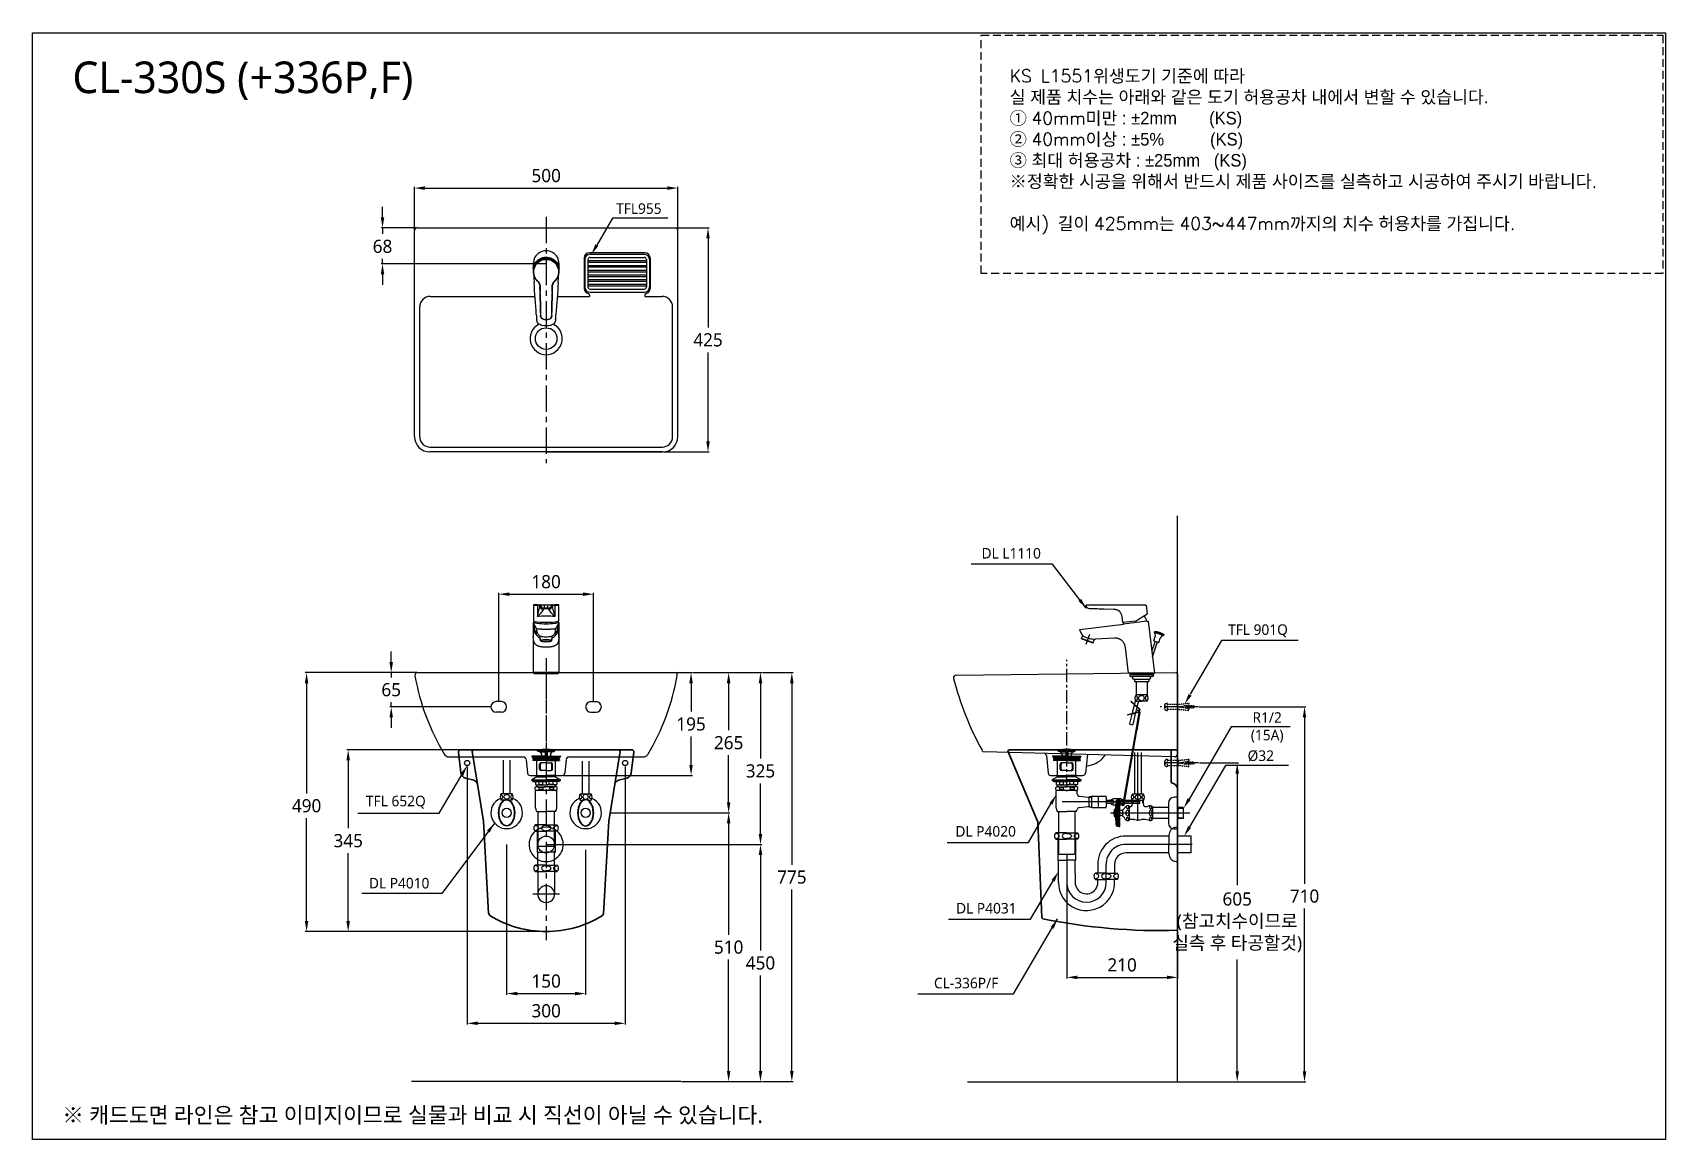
# Model space of a CAD drawing. Extents: x 3549 to 6649, y -51 to 2049.
import ezdxf

# ---------------------------------------------------------------- set-up
doc = ezdxf.new("R2010")
doc.units = 0
doc.header["$LTSCALE"] = 20
doc.header["$MEASUREMENT"] = 0
for name, pattern in [('CENTER', [2, 1.25, -0.25, 0.25, -0.25]), ('HIDDEN', [0.375, 0.25, -0.125]), ('HIDDEN2', [0.1875, 0.125, -0.0625])]:
    doc.linetypes.add(name, pattern=pattern)
doc.layers.get('0').update_dxf_attribs({"linetype": 'CONTINUOUS'})
doc.layers.get('DEFPOINTS').update_dxf_attribs({"linetype": 'CONTINUOUS'})
for name, color, linetype in [('1', 7, 'CONTINUOUS'), ('2', 2, 'HIDDEN'), ('3', 3, 'CONTINUOUS'), ('4', 4, 'CONTINUOUS'), ('5', 5, 'CONTINUOUS'), ('6', 6, 'CONTINUOUS'), ('7', 7, 'CONTINUOUS'), ('BASE', 3, 'CONTINUOUS'), ('CENTER', 2, 'CENTER'), ('CL', 2, 'CENTER'), ('DEF_LAYER_ASSEM_MEMBER', 7, 'CONTINUOUS'), ('DWG', 7, 'CONTINUOUS'), ('HD', 2, 'HIDDEN')]:
    doc.layers.add(name, color=color, linetype=linetype)
doc.layers.add('c', color=4, linetype='CONTINUOUS', lineweight=30)
doc.styles.add('GHS', font='romans.shx', dxfattribs={"bigfont": 'whgtxt.shx'})
doc.styles.add('ROMANS', font='romans.shx')
doc.styles.get("Standard").update_dxf_attribs({"font": 'NanumGothic.ttf'})
doc.dimstyles.get("Standard").update_dxf_attribs({"dimtxt": 20, "dimasz": 20, "dimexe": 2.5, "dimexo": 1.5, "dimgap": 10, "dimtad": 1, "dimdec": 0, "dimzin": 0, "dimdsep": 46, "dimtxsty": 'Standard', "dimcen": 0, "dimclrd": 3, "dimclre": 3, "dimclrt": 2, "dimadec": 0, "dimazin": 0, "dimtfac": 1, "dimtdec": 0, "dimtmove": 0, "dimatfit": 3, "dimfxl": 0, "dimtolj": 1, "dimtzin": 0, "dimarcsym": 0})
doc.dimstyles.new('Standard$0', dxfattribs={"dimtxt": 0.18, "dimasz": 0.18, "dimexe": 0.18, "dimexo": 0.0625, "dimgap": 0.09, "dimtad": 0, "dimtih": 1, "dimtoh": 1, "dimdec": 4, "dimzin": 0, "dimdsep": 46, "dimtxsty": 'Standard', "dimcen": 0.09, "dimadec": 0, "dimazin": 0, "dimtfac": 1, "dimtdec": 4, "dimtofl": 0, "dimtmove": 0, "dimatfit": 3, "dimfxl": 0, "dimtolj": 1, "dimtzin": 0, "dimarcsym": 0})

msp = doc.modelspace()

# ---------------------------------------------------------------- texts
at = {"attachment_point": 1, "style": 'GHS'}
for s, insert, char_height, width in [('{\\fNanumGothic|b0|i0|c0|p50;CL-33\\fNanumGothic|b0|i0|c129|p50;0S \\fNanumGothic|b0|i0|c0|p50;(+336P\\fNanumGothic|b0|i0|c129|p50;,F\\fNanumGothic|b0|i0|c0|p50;)}', (3624.6, 1994.3), 60, 808.591), ('{\\fNanumGothic|b0|i0|c129|p50;※ 캐드도면 라인은 참고 이미지이므로 실물과 비교 시 직선이 아닐 수 있습니다.}', (3605.5, 10.1), 30, 1933.731)]:
    msp.add_mtext(s, dxfattribs=dict(at, insert=insert, char_height=char_height, width=width))
at = {"layer": '1', "color": 2, "char_height": 20, "attachment_point": 5}
for s, insert in [('TFL955', (4700.2, 1715.1, -45.1)), ('DL L1110', (5407.2, 1061)), ('TFL 901Q', (5875.7, 913.9)), ('R1/2\\P(15A)', (5893.2, 730.6)), ('%%c32', (5881.1, 676.6)), ('TFL 652Q', (4238.8, 588.6)), ('DL P4020', (5358.7, 533.3)), ('DL P4010', (4245.1, 435)), ('DL P4031', (5360, 387.4)), ('CL-336P/F', (5321.6, 245.4))]:
    msp.add_mtext(s, dxfattribs=dict(at, insert=insert))
at = {"layer": '2', "insert": (5404.2, 1822.8), "char_height": 24, "attachment_point": 4, "style": 'ROMANS'}
msp.add_mtext('KS L1551{\\fGulim|b0|i0|c129|p50;위생도기 기준에 따라 \\P실 제품 치수는 아래와 같은 도기 허용공차 내에서 변할 수 있습니다. }\\P{\\fGulim|b0|i0|c129|p50;① }40mm{\\fGulim|b0|i0|c129|p50;미만 : ±2mm       (KS)} \\P{\\fGulim|b0|i0|c129|p50;② }40mm{\\fGulim|b0|i0|c129|p50;이상 : ±5%          (KS)}\\P{\\fGulim|b0|i0|c129|p50;③ 최대 허용공차 : ±25mm   (KS)}\\P{\\fGulim|b0|i0|c0|p50;※\\fGulim|b0|i0|c129|p50;정확한 시공을 위해서 반드시 제품 사이즈를 실측하고 시공하여 주시기 바랍니다}.\\P\\P{\\fGulim|b0|i0|c129|p50;예시}) {\\fGulim|b0|i0|c129|p50;길이 }425mm{\\fGulim|b0|i0|c129|p50;는 }403~447mm{\\fGulim|b0|i0|c129|p50;까지의 치수 허용차를 가집니다}.', dxfattribs=at)

# ---------------------------------------------------------------- blocks, each defined once
blk = doc.blocks.new('*D78')
at = {"color": 3, "lineweight": -2}
for p, q in [((4932.6, 508.6), (4933.6, 508.6)), ((4931.1, 488.6), (4931.1, 307.2)), ((4931.1, 78.6), (4931.1, 260.1)), ((4781.1, 58.6), (4933.6, 58.6))]:
    blk.add_line(p, q, dxfattribs=at)
at = {"color": 3}
for points in [[(4927.8, 488.6), (4934.5, 488.6), (4931.1, 508.6)], [(4927.8, 78.6), (4934.5, 78.6), (4931.1, 58.6)]]:
    blk.add_solid(points, dxfattribs=at)
at = {"layer": 'DEFPOINTS', "color": 0}
for p in [(4931.1, 508.6), (4779.6, 58.6), (4931.1, 58.6)]:
    blk.add_point(p, dxfattribs=at)
at = {"color": 2, "insert": (4931.1, 283.6), "char_height": 25, "attachment_point": 5}
blk.add_mtext('\\A1;450', dxfattribs=at)
blk = doc.blocks.new('*D79')
at = {"color": 3, "lineweight": -2}
for p, q in [((4872.2, 834.6), (4933.6, 834.6)), ((4931.1, 814.6), (4931.1, 671.6)), ((4931.1, 528.6), (4931.1, 624.3)), ((4525.7, 508.6), (4933.6, 508.6))]:
    blk.add_line(p, q, dxfattribs=at)
at = {"color": 3}
for points in [[(4927.8, 814.6), (4934.5, 814.6), (4931.1, 834.6)], [(4927.8, 528.6), (4934.5, 528.6), (4931.1, 508.6)]]:
    blk.add_solid(points, dxfattribs=at)
at = {"layer": 'DEFPOINTS', "color": 0}
for p in [(4870.7, 834.6), (4931.1, 834.6), (4524.2, 508.6)]:
    blk.add_point(p, dxfattribs=at)
at = {"color": 2, "insert": (4931.1, 648), "char_height": 25, "attachment_point": 5}
blk.add_mtext('\\A1;325', dxfattribs=at)
blk = doc.blocks.new('*D80')
at = {"color": 3, "lineweight": -2}
for p, q in [((4803.3, 834.6), (4873.2, 834.6)), ((4870.7, 814.6), (4870.7, 725.2)), ((4870.7, 588.6), (4870.7, 678)), ((4647.4, 568.6), (4873.2, 568.6))]:
    blk.add_line(p, q, dxfattribs=at)
at = {"color": 3}
for points in [[(4867.3, 814.6), (4874, 814.6), (4870.7, 834.6)], [(4867.3, 588.6), (4874, 588.6), (4870.7, 568.6)]]:
    blk.add_solid(points, dxfattribs=at)
at = {"layer": 'DEFPOINTS', "color": 0}
for p in [(4801.8, 834.6), (4645.9, 568.6), (4870.7, 568.6)]:
    blk.add_point(p, dxfattribs=at)
at = {"color": 2, "insert": (4870.7, 701.6), "char_height": 25, "attachment_point": 5}
blk.add_mtext('\\A1;265', dxfattribs=at)
blk = doc.blocks.new('*D81')
at = {"color": 3, "lineweight": -2}
for p, q in [((4449.2, 508.5), (4449.2, 223.1)), ((4599.2, 498.5), (4599.2, 223.1)), ((4469.2, 225.6), (4579.2, 225.6))]:
    blk.add_line(p, q, dxfattribs=at)
at = {"color": 3}
for points in [[(4469.2, 228.9), (4469.2, 222.3), (4449.2, 225.6)], [(4579.2, 228.9), (4579.2, 222.3), (4599.2, 225.6)]]:
    blk.add_solid(points, dxfattribs=at)
at = {"layer": 'DEFPOINTS', "color": 0}
for p in [(4449.2, 510), (4599.2, 500), (4599.2, 225.6)]:
    blk.add_point(p, dxfattribs=at)
at = {"color": 2, "insert": (4524.2, 249.2), "char_height": 25, "attachment_point": 5}
blk.add_mtext('\\A1;150', dxfattribs=at)
blk = doc.blocks.new('*D82')
at = {"color": 3, "lineweight": -2}
for p, q in [((4935.1, 834.6), (4993.2, 834.6)), ((4990.7, 814.6), (4990.7, 470.1)), ((4990.7, 78.6), (4990.7, 423.1)), ((4935.1, 58.6), (4993.2, 58.6))]:
    blk.add_line(p, q, dxfattribs=at)
at = {"color": 3}
for points in [[(4987.3, 814.6), (4994, 814.6), (4990.7, 834.6)], [(4987.3, 78.6), (4994, 78.6), (4990.7, 58.6)]]:
    blk.add_solid(points, dxfattribs=at)
at = {"layer": 'DEFPOINTS', "color": 0}
for p in [(4933.6, 834.6), (4933.6, 58.6), (4990.7, 58.6)]:
    blk.add_point(p, dxfattribs=at)
at = {"color": 2, "insert": (4990.7, 446.6), "char_height": 25, "attachment_point": 5}
blk.add_mtext('\\A1;775', dxfattribs=at)
blk = doc.blocks.new('*D77')
at = {"color": 3, "lineweight": -2}
for p, q in [((4374.2, 656.7), (4374.2, 166.7)), ((4674.2, 656.7), (4674.2, 166.7)), ((4394.2, 169.2), (4654.2, 169.2))]:
    blk.add_line(p, q, dxfattribs=at)
at = {"color": 3}
for points in [[(4394.2, 172.5), (4394.2, 165.9), (4374.2, 169.2)], [(4654.2, 172.5), (4654.2, 165.9), (4674.2, 169.2)]]:
    blk.add_solid(points, dxfattribs=at)
at = {"layer": 'DEFPOINTS', "color": 0}
for p in [(4374.2, 658.2), (4674.2, 658.2), (4674.2, 169.2)]:
    blk.add_point(p, dxfattribs=at)
at = {"color": 2, "insert": (4524.2, 192.8), "char_height": 25, "attachment_point": 5}
blk.add_mtext('\\A1;300', dxfattribs=at)
blk = doc.blocks.new('*D76')
at = {"color": 3, "lineweight": -2}
for p, q in [((4769.7, 834.6), (4801.8, 834.6)), ((4799.3, 814.6), (4799.3, 760.7)), ((4799.3, 659.6), (4799.3, 713.5)), ((4556.2, 639.6), (4801.8, 639.6))]:
    blk.add_line(p, q, dxfattribs=at)
at = {"color": 3}
for points in [[(4796, 814.6), (4802.6, 814.6), (4799.3, 834.6)], [(4796, 659.6), (4802.6, 659.6), (4799.3, 639.6)]]:
    blk.add_solid(points, dxfattribs=at)
at = {"layer": 'DEFPOINTS', "color": 0}
for p in [(4768.2, 834.6), (4799.3, 834.6), (4554.7, 639.6)]:
    blk.add_point(p, dxfattribs=at)
at = {"color": 2, "insert": (4799.3, 737.1), "char_height": 25, "attachment_point": 5}
blk.add_mtext('\\A1;195', dxfattribs=at)
blk = doc.blocks.new('*D69')
at = {"color": 3, "lineweight": -2}
for p, q in [((4648.8, 568.6), (4873.2, 568.6)), ((4870.7, 548.6), (4870.7, 337.2)), ((4870.7, 78.6), (4870.7, 290.1)), ((4781.1, 58.6), (4873.2, 58.6))]:
    blk.add_line(p, q, dxfattribs=at)
at = {"color": 3}
for points in [[(4867.3, 548.6), (4874, 548.6), (4870.7, 568.6)], [(4867.3, 78.6), (4874, 78.6), (4870.7, 58.6)]]:
    blk.add_solid(points, dxfattribs=at)
at = {"layer": 'DEFPOINTS', "color": 0}
for p in [(4647.3, 568.6), (4779.6, 58.6), (4870.7, 58.6)]:
    blk.add_point(p, dxfattribs=at)
at = {"color": 2, "insert": (4870.7, 313.6), "char_height": 25, "attachment_point": 5}
blk.add_mtext('\\A1;510', dxfattribs=at)
blk = doc.blocks.new('*D70')
at = {"color": 3, "lineweight": -2}
for p, q in [((5764.4, 663.2), (5838.8, 663.2)), ((5836.3, 643.2), (5836.3, 431.1)), ((5836.3, 78.2), (5836.3, 290.2)), ((5724.2, 58.2), (5838.8, 58.2))]:
    blk.add_line(p, q, dxfattribs=at)
at = {"color": 3}
for points in [[(5833, 643.2), (5839.7, 643.2), (5836.3, 663.2)], [(5833, 78.2), (5839.7, 78.2), (5836.3, 58.2)]]:
    blk.add_solid(points, dxfattribs=at)
at = {"layer": 'DEFPOINTS', "color": 0}
for p in [(5762.9, 663.2), (5722.7, 58.2), (5836.3, 58.2)]:
    blk.add_point(p, dxfattribs=at)
at = {"color": 2, "insert": (5836.3, 360.7), "char_height": 25, "attachment_point": 5}
blk.add_mtext('\\A1;605\\P(참고치수이므로\\P실측 후 타공할것)', dxfattribs=at)
blk = doc.blocks.new('*D71')
at = {"color": 3, "lineweight": -2}
for p, q in [((5512.7, 488.7), (5512.7, 253.9)), ((5722.7, 343.7), (5722.7, 253.9)), ((5532.7, 256.4), (5702.7, 256.4))]:
    blk.add_line(p, q, dxfattribs=at)
at = {"color": 3}
for points in [[(5532.7, 259.7), (5532.7, 253), (5512.7, 256.4)], [(5702.7, 259.7), (5702.7, 253), (5722.7, 256.4)]]:
    blk.add_solid(points, dxfattribs=at)
at = {"layer": 'DEFPOINTS', "color": 0}
for p in [(5512.7, 490.2), (5722.7, 345.2), (5722.7, 256.4)]:
    blk.add_point(p, dxfattribs=at)
at = {"color": 2, "insert": (5617.7, 279.9), "char_height": 25, "attachment_point": 5}
blk.add_mtext('\\A1;210', dxfattribs=at)
blk = doc.blocks.new('*D85')
at = {"color": 3, "lineweight": -2}
for p, q in [((4278.5, 834.6), (4066.8, 834.6)), ((4069.3, 814.6), (4069.3, 605.5)), ((4069.3, 363.2), (4069.3, 558.3)), ((4522.7, 343.2), (4066.8, 343.2))]:
    blk.add_line(p, q, dxfattribs=at)
at = {"color": 3}
for points in [[(4066, 814.6), (4072.6, 814.6), (4069.3, 834.6)], [(4066, 363.2), (4072.6, 363.2), (4069.3, 343.2)]]:
    blk.add_solid(points, dxfattribs=at)
at = {"layer": 'DEFPOINTS', "color": 0}
for p in [(4280, 834.6), (4069.3, 343.2), (4524.2, 343.2)]:
    blk.add_point(p, dxfattribs=at)
at = {"color": 2, "insert": (4069.3, 581.9), "char_height": 25, "attachment_point": 5}
blk.add_mtext('\\A1;490', dxfattribs=at)
blk = doc.blocks.new('*D86')
at = {"color": 3, "lineweight": -2}
for p, q in [((4372.3, 688.1), (4145.8, 688.1)), ((4148.3, 668.1), (4148.3, 539.3)), ((4148.3, 363.2), (4148.3, 492.1)), ((4522.7, 343.2), (4145.8, 343.2))]:
    blk.add_line(p, q, dxfattribs=at)
at = {"color": 3}
for points in [[(4144.9, 668.1), (4151.6, 668.1), (4148.3, 688.1)], [(4144.9, 363.2), (4151.6, 363.2), (4148.3, 343.2)]]:
    blk.add_solid(points, dxfattribs=at)
at = {"layer": 'DEFPOINTS', "color": 0}
for p in [(4373.8, 688.1), (4148.3, 343.2), (4524.2, 343.2)]:
    blk.add_point(p, dxfattribs=at)
at = {"color": 2, "insert": (4148.3, 515.7), "char_height": 25, "attachment_point": 5}
blk.add_mtext('\\A1;345', dxfattribs=at)
blk = doc.blocks.new('*D87')
at = {"color": 3, "lineweight": -2}
for p, q in [((5764.3, 769.6), (5966.6, 769.6)), ((5964.1, 749.6), (5964.1, 433.9)), ((5964.1, 78.2), (5964.1, 386.9)), ((5725.7, 58.2), (5966.6, 58.2))]:
    blk.add_line(p, q, dxfattribs=at)
at = {"color": 3}
for points in [[(5960.8, 749.6), (5967.4, 749.6), (5964.1, 769.6)], [(5960.8, 78.2), (5967.4, 78.2), (5964.1, 58.2)]]:
    blk.add_solid(points, dxfattribs=at)
at = {"layer": 'DEFPOINTS', "color": 0}
for p in [(5762.8, 769.6), (5724.2, 58.2), (5964.1, 58.2)]:
    blk.add_point(p, dxfattribs=at)
at = {"color": 2, "insert": (5964.1, 410.4), "char_height": 25, "attachment_point": 5}
blk.add_mtext('\\A1;710', dxfattribs=at)
blk = doc.blocks.new('*D95')
at = {"color": 3, "lineweight": -2}
for p, q in [((4274.2, 1675), (4274.2, 1756.6)), ((4294.2, 1754.1), (4754.2, 1754.1)), ((4774.2, 1675), (4774.2, 1756.6))]:
    blk.add_line(p, q, dxfattribs=at)
at = {"color": 3}
for points in [[(4294.2, 1757.4), (4294.2, 1750.7), (4274.2, 1754.1)], [(4754.2, 1757.4), (4754.2, 1750.7), (4774.2, 1754.1)]]:
    blk.add_solid(points, dxfattribs=at)
at = {"layer": 'DEFPOINTS', "color": 0}
for p in [(4774.2, 1754.1), (4274.2, 1673.5), (4774.2, 1673.5)]:
    blk.add_point(p, dxfattribs=at)
at = {"color": 2, "insert": (4524.2, 1777.7), "char_height": 25, "attachment_point": 5}
blk.add_mtext('\\A1;500', dxfattribs=at)
blk = doc.blocks.new('*D96')
at = {"color": 3, "lineweight": -2}
for p, q in [((4213.5, 1698.5), (4213.5, 1718.5)), ((4277.7, 1678.5), (4211, 1678.5)), ((4213.5, 1678.5), (4213.5, 1667.1)), ((4213.5, 1610.5), (4213.5, 1619.9)), ((4522.7, 1610.5), (4211, 1610.5)), ((4213.5, 1590.5), (4213.5, 1570.5))]:
    blk.add_line(p, q, dxfattribs=at)
at = {"color": 3}
for points in [[(4210.2, 1698.5), (4216.8, 1698.5), (4213.5, 1678.5)], [(4210.2, 1590.5), (4216.8, 1590.5), (4213.5, 1610.5)]]:
    blk.add_solid(points, dxfattribs=at)
at = {"layer": 'DEFPOINTS', "color": 0}
for p in [(4279.2, 1678.5), (4213.5, 1610.5), (4524.2, 1610.5)]:
    blk.add_point(p, dxfattribs=at)
at = {"color": 2, "insert": (4213.5, 1643.5), "char_height": 25, "width": 39.092, "attachment_point": 5}
blk.add_mtext('\\A1;68', dxfattribs=at)
blk = doc.blocks.new('*D99')
at = {"color": 3, "lineweight": -2}
for p, q in [((4770.7, 1678.5), (4834, 1678.5)), ((4831.5, 1658.5), (4831.5, 1489.6)), ((4831.5, 1273.5), (4831.5, 1442.4)), ((4746.7, 1253.5), (4834, 1253.5))]:
    blk.add_line(p, q, dxfattribs=at)
at = {"color": 3}
for points in [[(4828.2, 1658.5), (4834.8, 1658.5), (4831.5, 1678.5)], [(4828.2, 1273.5), (4834.8, 1273.5), (4831.5, 1253.5)]]:
    blk.add_solid(points, dxfattribs=at)
at = {"layer": 'DEFPOINTS', "color": 0}
for p in [(4769.2, 1678.5), (4745.2, 1253.5), (4831.5, 1253.5)]:
    blk.add_point(p, dxfattribs=at)
at = {"color": 2, "insert": (4831.5, 1466), "char_height": 25, "attachment_point": 5}
blk.add_mtext('\\A1;425', dxfattribs=at)
blk = doc.blocks.new('*D100')
at = {"color": 3, "lineweight": -2}
for p, q in [((4434.1, 781.1), (4434.1, 986)), ((4454.1, 983.5), (4594.1, 983.5)), ((4614.1, 781.1), (4614.1, 986))]:
    blk.add_line(p, q, dxfattribs=at)
at = {"color": 3}
for points in [[(4454.1, 986.8), (4454.1, 980.2), (4434.1, 983.5)], [(4594.1, 986.8), (4594.1, 980.2), (4614.1, 983.5)]]:
    blk.add_solid(points, dxfattribs=at)
at = {"layer": 'DEFPOINTS', "color": 0}
for p in [(4614.1, 983.5), (4434.1, 779.6), (4614.1, 779.6)]:
    blk.add_point(p, dxfattribs=at)
at = {"color": 2, "insert": (4524.1, 1007.1), "char_height": 25, "attachment_point": 5}
blk.add_mtext('\\A1;180', dxfattribs=at)
blk = doc.blocks.new('*D101')
at = {"color": 3, "lineweight": -2}
for p, q in [((4230, 854.6), (4230, 874.6)), ((4278.5, 834.6), (4227.5, 834.6)), ((4230, 834.6), (4230, 825.7)), ((4230, 769.6), (4230, 778.5)), ((4417.6, 769.6), (4227.5, 769.6)), ((4230, 749.6), (4230, 729.6))]:
    blk.add_line(p, q, dxfattribs=at)
at = {"color": 3}
for points in [[(4226.7, 854.6), (4233.3, 854.6), (4230, 834.6)], [(4226.7, 749.6), (4233.3, 749.6), (4230, 769.6)]]:
    blk.add_solid(points, dxfattribs=at)
at = {"layer": 'DEFPOINTS', "color": 0}
for p in [(4280, 834.6), (4230, 769.6), (4419.1, 769.6)]:
    blk.add_point(p, dxfattribs=at)
at = {"color": 2, "insert": (4230, 802.1), "char_height": 25, "attachment_point": 5}
blk.add_mtext('\\A1;65', dxfattribs=at)

# ---------------------------------------------------------------- dimensions: what is measured, and where the dimension line sits
dim = msp.add_linear_dim(base=(4774.2, 1754.1), p1=(4274.2, 1673.5), p2=(4774.2, 1673.5), dimstyle='Standard$0', override={"dimtxt": 25, "dimasz": 20, "dimexe": 2.5, "dimexo": 1.5, "dimgap": 10, "dimtad": 1, "dimtih": 0, "dimtoh": 0, "dimdec": 0, "dimcen": 0, "dimclrd": 3, "dimclre": 3, "dimclrt": 2, "dimtdec": 0, "dimtofl": 1})
dim.commit()
dim.dimension.update_dxf_attribs({"geometry": '*D95', "text_midpoint": (4524.2, 1754.1), "dimtype": 160})
for base, p1, p2, picture, middle in [((4213.5, 1610.5), (4279.2, 1678.5), (4524.2, 1610.5), '*D96', (4213.5, 1643.5)), ((4831.5, 1253.5), (4769.2, 1678.5), (4745.2, 1253.5), '*D99', (4831.5, 1466)), ((4230, 769.6), (4280, 834.6), (4419.1, 769.6), '*D101', (4230, 802.1)), ((4799.3, 834.6), (4554.7, 639.6), (4768.2, 834.6), '*D76', (4799.3, 737.1))]:
    dim = msp.add_linear_dim(base=base, p1=p1, p2=p2, angle=90, dimstyle='Standard$0', override={"dimtxt": 25, "dimasz": 20, "dimexe": 2.5, "dimexo": 1.5, "dimgap": 10, "dimtad": 1, "dimdec": 0, "dimcen": 0, "dimclrd": 3, "dimclre": 3, "dimclrt": 2, "dimtdec": 0, "dimtofl": 1, "dimfxl": 1.25})
    dim.commit()
    dim.dimension.update_dxf_attribs({"geometry": picture, "text_midpoint": middle, "dimtype": 160})
for base, p1, p2, override, picture, middle in [((4614.1, 983.5), (4434.1, 779.6), (4614.1, 779.6), {"dimtxt": 25, "dimasz": 20, "dimexe": 2.5, "dimexo": 1.5, "dimgap": 10, "dimtad": 1, "dimtih": 0, "dimtoh": 0, "dimdec": 0, "dimcen": 0, "dimclrd": 3, "dimclre": 3, "dimclrt": 2, "dimtdec": 0, "dimtofl": 1}, '*D100', (4524.1, 1007.1)), ((4674.2, 169.2), (4374.2, 658.2), (4674.2, 658.2), {"dimtxt": 25, "dimasz": 20, "dimexe": 2.5, "dimexo": 1.5, "dimgap": 10, "dimtad": 1, "dimdec": 0, "dimcen": 0, "dimclrd": 3, "dimclre": 3, "dimclrt": 2, "dimtdec": 0, "dimtofl": 1, "dimfxl": 1.25}, '*D77', (4524.2, 192.8)), ((4599.2, 225.6), (4449.2, 510), (4599.2, 500), {"dimtxt": 25, "dimasz": 20, "dimexe": 2.5, "dimexo": 1.5, "dimgap": 10, "dimtad": 1, "dimdec": 0, "dimcen": 0, "dimclrd": 3, "dimclre": 3, "dimclrt": 2, "dimtdec": 0, "dimtofl": 1, "dimfxl": 1.25}, '*D81', (4524.2, 249.2)), ((5722.7, 256.4), (5512.7, 490.2), (5722.7, 345.2), {"dimtxt": 25, "dimasz": 20, "dimexe": 2.5, "dimexo": 1.5, "dimgap": 10, "dimtad": 1, "dimdec": 0, "dimcen": 0, "dimclrd": 3, "dimclre": 3, "dimclrt": 2, "dimtdec": 0, "dimtofl": 1, "dimfxl": 1.25}, '*D71', (5617.7, 279.9))]:
    dim = msp.add_linear_dim(base=base, p1=p1, p2=p2, dimstyle='Standard$0', override=override)
    dim.commit()
    dim.dimension.update_dxf_attribs({"geometry": picture, "text_midpoint": middle})
for base, p1, p2, angle, text, dimstyle, override, picture, middle in [((4069.3, 343.2), (4280, 834.6), (4524.2, 343.2), 90, '490', 'Standard', {"dimtxt": 25, "dimtih": 1, "dimtoh": 1, "dimfxl": 1.25}, '*D85', (4069.3, 581.9)), ((4931.1, 834.6), (4524.2, 508.6), (4870.7, 834.6), 90, '325', 'Standard$0', {"dimtxt": 25, "dimasz": 20, "dimexe": 2.5, "dimexo": 1.5, "dimgap": 10, "dimtad": 1, "dimdec": 0, "dimcen": 0, "dimclrd": 3, "dimclre": 3, "dimclrt": 2, "dimtdec": 0, "dimtofl": 1, "dimfxl": 1.25}, '*D79', (4931.1, 648)), ((5964.1, 58.2), (5762.8, 769.6), (5724.2, 58.2), 270, '710', 'Standard$0', {"dimtxt": 25, "dimasz": 20, "dimexe": 2.5, "dimexo": 1.5, "dimgap": 10, "dimtad": 1, "dimdec": 0, "dimcen": 0, "dimclrd": 3, "dimclre": 3, "dimclrt": 2, "dimtdec": 0, "dimtofl": 1, "dimfxl": 1.25}, '*D87', (5964.1, 410.4)), ((5836.3, 58.2), (5762.9, 663.2), (5722.7, 58.2), 90, '<>\\P(참고치수이므로\\P실측 후 타공할것)', 'Standard$0', {"dimtxt": 25, "dimasz": 20, "dimexe": 2.5, "dimexo": 1.5, "dimgap": 10, "dimtad": 1, "dimdec": 0, "dimcen": 0, "dimclrd": 3, "dimclre": 3, "dimclrt": 2, "dimtdec": 0, "dimtofl": 1, "dimfxl": 1.25}, '*D70', (5836.3, 360.7))]:
    dim = msp.add_linear_dim(base=base, p1=p1, p2=p2, angle=angle, text=text, dimstyle=dimstyle, override=override)
    dim.commit()
    dim.dimension.update_dxf_attribs({"geometry": picture, "text_midpoint": middle, "dimtype": 160})
for base, p1, p2, text, picture, middle in [((4870.7, 568.6), (4801.8, 834.6), (4645.9, 568.6), '265', '*D80', (4870.7, 701.6)), ((4990.7, 58.6), (4933.6, 834.6), (4933.6, 58.6), '775', '*D82', (4990.7, 446.6))]:
    dim = msp.add_linear_dim(base=base, p1=p1, p2=p2, angle=90, text=text, dimstyle='Standard$0', override={"dimtxt": 25, "dimasz": 20, "dimexe": 2.5, "dimexo": 1.5, "dimgap": 10, "dimtad": 1, "dimdec": 0, "dimcen": 0, "dimclrd": 3, "dimclre": 3, "dimclrt": 2, "dimtdec": 0, "dimtofl": 1, "dimfxl": 1.25})
    dim.commit()
    dim.dimension.update_dxf_attribs({"geometry": picture, "text_midpoint": middle})
for base, p1, p2, picture, middle in [((4148.3, 343.2), (4373.8, 688.1), (4524.2, 343.2), '*D86', (4148.3, 515.7)), ((4870.7, 58.6), (4647.3, 568.6), (4779.6, 58.6), '*D69', (4870.7, 313.6)), ((4931.1, 58.6), (4931.1, 508.6), (4779.6, 58.6), '*D78', (4931.1, 283.6))]:
    dim = msp.add_linear_dim(base=base, p1=p1, p2=p2, angle=90, dimstyle='Standard$0', override={"dimtxt": 25, "dimasz": 20, "dimexe": 2.5, "dimexo": 1.5, "dimgap": 10, "dimtad": 1, "dimdec": 0, "dimcen": 0, "dimclrd": 3, "dimclre": 3, "dimclrt": 2, "dimtdec": 0, "dimtofl": 1, "dimfxl": 1.25})
    dim.commit()
    dim.dimension.update_dxf_attribs({"geometry": picture, "text_midpoint": middle})

# ---------------------------------------------------------------- linework, layer by layer
for p, q in [((4596.5, 1621.5), (4596.5, 1563.5)), ((4711.5, 1631.5), (4606.5, 1631.5)), ((4721.5, 1621.5), (4721.5, 1563.5)), ((4606.5, 1550.9), (4606.5, 1548.5)), ((4711.5, 1550.9), (4711.5, 1548.5)), ((5678, 895.2), (5680.8, 903.2)), ((5679.7, 912.6), (5679.2, 911.2)), ((5679.2, 911.2), (5696.4, 905.3)), ((5679.7, 912.6), (5696.9, 906.7)), ((5687.5, 891.9), (5690.3, 900)), ((5696.9, 906.7), (5696.4, 905.3)), ((5680.4, 894.4), (5674.1, 876.2)), ((5675.5, 864.9), (5685.1, 892.8)), ((5678, 895.2), (5687.5, 891.9)), ((4280, 834.6), (4768.2, 834.6)), ((5302.6, 829.7), (5719.6, 834.6)), ((5717.5, 674.8), (5356, 684.5))]:
    msp.add_line(p, q)
at = {"color": 1}
for p, q in [((5722.7, 58.2), (5722.7, 1132.4)), ((4779.6, 58.6), (4268.7, 58.6))]:
    msp.add_line(p, q, dxfattribs=at)
at = {"ltscale": 0.5}
for p, q in [((5562.9, 891.4), (5540.8, 899.4)), ((4548.6, 834.6), (4499.6, 834.6)), ((4501.1, 834.6), (4501.1, 833.1)), ((4547.2, 834.6), (4501.1, 834.6)), ((4547.2, 834.6), (4547.2, 833.1)), ((5631.6, 833.8), (5631.6, 832.3)), ((5631.6, 833.8), (5677.7, 833.8)), ((5677.7, 833.8), (5677.7, 832.3))]:
    msp.add_line(p, q, dxfattribs=at)
at = {"color": 7, "linetype": 'HIDDEN'}
msp.add_line((4506.6, 834.6), (4506.6, 834.6), dxfattribs=at)
at = {"color": 0}
for p, q in [((4486.1, 670.1), (4488.6, 644)), ((4562.1, 670.1), (4559.6, 644)), ((4493.6, 639.6), (4554.7, 639.6))]:
    msp.add_line(p, q, dxfattribs=at)
at = {"linetype": 'HIDDEN2'}
msp.add_line((5725.1, 667.7), (5725.1, 658.7), dxfattribs=at)
at = {"color": 7}
msp.add_line((4554.2, 635.7), (4554.2, 635.7), dxfattribs=at)
at = {"linetype": 'HIDDEN2', "ltscale": 0.05}
for points in [[(5704.1, 762.5), (5704.1, 776.7, 0.316317), (5697.5, 772), (5699.3, 772), (5699.3, 767.2), (5697.5, 767.2, 0.316317)], [(5704.2, 656.1), (5704.2, 670.3, 0.316317), (5697.6, 665.6), (5699.3, 665.6), (5699.3, 660.8), (5697.6, 660.8, 0.316317)]]:
    msp.add_lwpolyline(points, format="xyb", close=True, dxfattribs=at)
for points in [[(5704.1, 765.1), (5719.9, 765.1), (5725, 765.1), (5744.6, 762.9), (5744.3, 766.4), (5725, 769.6), (5744.3, 773), (5745, 776.1), (5725, 774.1), (5719.9, 774.1), (5704.1, 774.1)], [(5736.1, 767.8), (5754.6, 767.8), (5754.6, 771.4), (5735.2, 771.4)], [(5704.2, 658.7), (5720, 658.7), (5725.1, 658.7), (5744.7, 656.5), (5744.4, 660), (5725.1, 663.2), (5744.4, 666.6), (5745.1, 669.7), (5725.1, 667.7), (5720, 667.7), (5704.2, 667.7)], [(5736.2, 661.4), (5754.7, 661.4), (5754.7, 665), (5735.3, 665)]]:
    msp.add_lwpolyline(points, dxfattribs=at)
at = {"color": 7}
for centre in [(4374.2, 663.2), (4674.2, 663.2)]:
    msp.add_circle(centre, 5, dxfattribs=at)
for centre, radius, start, end in [((4279.2, 1673.5), 5, 90, 180), ((4769.2, 1673.5), 5, 0, 90), ((4606.5, 1621.5), 10, 90, 180), ((4711.5, 1621.5), 10, 0, 90), ((4606.5, 1563.5), 10, 180, 256.6576), ((4603.5, 1550.9), 3, 0, 76.6576), ((4714.5, 1550.9), 3, 103.3424, 180), ((4711.5, 1563.5), 10, 283.3424, 0), ((4304.2, 1528.5), 20, 90, 180), ((4744.2, 1528.5), 20, 0, 90), ((5670.1, 905.2), 10.9, 349.5117, 33.2045), ((5675, 871), 41.9, 58.4578, 83.5422), ((5699.9, 894.9), 10.9, 108.7955, 152.4883), ((4280, 829.6), 5, 90, 190.0176), ((4704, 904.5), 435.5, 190.0176, 211.1156), ((4344.3, 904.5), 435.5, 328.8844, 349.9824), ((4768.2, 829.6), 5, 349.9824, 90), ((5302.7, 824.7), 5, 90.676, 194.0654), ((5719.7, 831.6), 3, 0, 90.676), ((5356.1, 689.5), 5, 207.6989, 268.4394), ((4339.7, 684.6), 10, 211.1156, 270), ((4481.2, 669.6), 5, 6.6755, 90), ((4567.1, 669.6), 5, 90, 173.3245), ((4708.6, 684.6), 10, 270, 328.8844), ((5468.9, 676.6), 5, 6.6755, 88.4394), ((5717.7, 679.8), 5, 268.4394, 0), ((4493.6, 644.6), 5, 186.6755, 270), ((4554.7, 644.6), 5, 270, 353.3245), ((5482.1, 644.6), 5, 186.6755, 270), ((5543.2, 644.6), 5, 270, 353.3245)]:
    msp.add_arc(centre, radius, start, end)
msp.add_arc((5565.2, 940.5), 42.1, 240.0249, 272.5293, dxfattribs=at)
at = {"layer": '1', "color": 7, "linetype": 'Continuous', "lineweight": -3}
for p, q in [((4279.2, 1678.5), (4769.2, 1678.5)), ((4274.2, 1282.5), (4274.2, 1673.5)), ((4774.2, 1282.5), (4774.2, 1673.5)), ((4284.2, 1282.5), (4284.2, 1528.5)), ((4304.2, 1548.5), (4503.1, 1548.5)), ((4512.7, 1548.5), (4513.2, 1548.5)), ((4535.2, 1548.5), (4535.7, 1548.5)), ((4545.2, 1548.5), (4606.5, 1548.5)), ((4711.5, 1548.5), (4744.2, 1548.5)), ((4764.2, 1282.5), (4764.2, 1528.5)), ((4745.2, 1253.5), (4303.2, 1253.5)), ((5722.7, 831.6), (5722.7, 679.8)), ((4339.7, 674.6), (4481.2, 674.6)), ((4567.1, 674.6), (4708.6, 674.6))]:
    msp.add_line(p, q, dxfattribs=at)
at = {"layer": '1', "color": 3}
for p, q in [((4650.3, 1696.8, -45.1), (4620.4, 1645.8, -45.1)), ((4755.5, 1696.8, -45.1), (4650.3, 1696.8, -45.1)), ((5806.6, 895.6), (5746.8, 793.5)), ((5952.1, 895.6), (5806.6, 895.6)), ((5825, 731.5), (5744.9, 594.7)), ((5937.1, 731.5), (5825, 731.5)), ((5814.1, 658.3), (5745.8, 541.8)), ((5933.9, 658.3), (5814.1, 658.3)), ((4321.3, 567.9), (4364.1, 640.9)), ((4166.7, 567.9), (4321.3, 567.9)), ((5439.8, 512.5), (5482.6, 585.5)), ((5285.5, 512.5), (5439.8, 512.5)), ((5443.9, 366.6), (5486.7, 439.7)), ((5288.1, 366.6), (5443.9, 366.6)), ((5411.5, 224.9), (5495.1, 367.5)), ((5230, 224.9), (5411.5, 224.9))]:
    msp.add_line(p, q, dxfattribs=at)
at = {"layer": '1', "color": 7, "linetype": 'Continuous'}
for p, q in [((4521.2, 1620.7, 36.5), (4521.2, 1621.1, 36.5)), ((4527.2, 1621.1, 36.5), (4527.2, 1620.7, 36.5)), ((4500.2, 1598.8, 36.5), (4500.2, 1595.2, 36.5)), ((4548.2, 1595.2, 36.5), (4548.2, 1598.8, 36.5)), ((4512.6, 1556.8, 36.5), (4512.5, 1566.3, 36.5)), ((4513, 1566.3, 36.5), (4513.1, 1556.8, 36.5)), ((4535.3, 1556.8, 36.5), (4535.4, 1566.3, 36.5)), ((4535.9, 1566.3, 36.5), (4535.8, 1556.8, 36.5)), ((4535.6, 1540, 36.5), (4535.6, 1540, 36.5)), ((4521.1, 1504.5, 36.5), (4521.1, 1505, 36.5)), ((4521.1, 1505, 36.5), (4527.3, 1505, 36.5)), ((4521.1, 1504.5, 36.5), (4527.3, 1504.5, 36.5)), ((4527.3, 1504.5, 36.5), (4527.3, 1505, 36.5)), ((4500.1, 962.9), (4500.1, 933.1)), ((4507.5, 962.8), (4507.5, 940.9)), ((4512.4, 962.9), (4512.4, 961.2)), ((4512.5, 962.9), (4512.4, 962.9)), ((4512.5, 962.8), (4512.5, 962.9)), ((4512.9, 963.4), (4513, 963.4)), ((4521, 963.4), (4521, 962.8)), ((4521, 963.4), (4527.2, 963.4)), ((4521, 957.2), (4521, 962.8)), ((4527.2, 962.8), (4521, 962.8)), ((4527.2, 963.4), (4527.2, 962.8)), ((4527.2, 957.2), (4527.2, 962.8)), ((4535.2, 963.4), (4535.3, 963.4)), ((4535.7, 962.9), (4535.7, 962.8)), ((4535.8, 962.9), (4535.7, 962.9)), ((4535.8, 962.9), (4535.8, 961.2)), ((4540.7, 962.8), (4540.7, 940.9)), ((4548.1, 933.1), (4548.1, 962.9)), ((5601, 962.6), (5584.1, 962.6)), ((5610.5, 962.6), (5601, 962.6)), ((5622.3, 962.6), (5610.5, 962.6)), ((5663, 962.6), (5622.3, 962.6)), ((5663.5, 962.2), (5664.7, 952.6)), ((4519.7, 956.4), (4519.5, 955.8)), ((4527.2, 957.2), (4521, 957.2)), ((4524.1, 930.2), (4524.1, 927.4)), ((4528.7, 955.8), (4528.5, 956.4)), ((5584, 955.6), (5602.6, 955.1)), ((5619.2, 929.5), (5617.7, 941)), ((5643, 932.4), (5619.2, 929.5)), ((5664.6, 932), (5620.7, 926.6)), ((5643, 932.4), (5665.3, 946.3)), ((5659, 942.4), (5659.6, 942.4)), ((5664.9, 949.7), (5665.3, 946.3)), ((4512.4, 904.5), (4512.4, 898.3)), ((4513.2, 894.9), (4513.2, 899)), ((4535.1, 894.9), (4535.1, 899)), ((4535.9, 898.3), (4535.9, 904.5)), ((4515.1, 896.1), (4515.1, 895.8)), ((4533.1, 895.8), (4533.1, 896.1)), ((4501.1, 833.1), (4547.2, 833.1)), ((5677.7, 832.3), (5631.6, 832.3))]:
    msp.add_line(p, q, dxfattribs=at)
at = {"layer": '1', "color": 7}
for p, q in [((4303.2, 1262.5), (4745.2, 1262.5)), ((4524.2, 1253.5), (4745.2, 1253.5)), ((5473.9, 677.2), (5477.2, 644)), ((5552.3, 679.3), (5548.2, 644)), ((5549.5, 657.2), (5555, 658.3)), ((5482.1, 639.6), (5543.2, 639.6))]:
    msp.add_line(p, q, dxfattribs=at)
at = {"layer": '1', "color": 1, "linetype": 'CENTER'}
msp.add_line((5549.5, 888.9), (5556.2, 907.4), dxfattribs=at)
at = {"layer": '1', "color": 1, "linetype": 'CENTER', "lineweight": -3}
for p, q in [((4524.1, 862.1), (4524.1, 620.8)), ((5512.7, 616.6), (5512.7, 859)), ((5762.8, 769.6), (5690.2, 769.6)), ((5762.9, 663.2), (5694.9, 663.2))]:
    msp.add_line(p, q, dxfattribs=at)
at = {"layer": '1', "color": 1}
msp.add_line((5324.2, 58.2), (5724.2, 58.2), dxfattribs=at)
at = {"layer": '1', "color": 7, "linetype": 'Continuous', "lineweight": -3}
msp.add_circle((4524.2, 1468.5), 20.5, dxfattribs=at)
for centre, radius, start, end in [((4524.2, 1468.5), 30.5, 119.142, 60.858), ((4303.2, 1282.5), 29, 180, 270)]:
    msp.add_arc(centre, radius, start, end, dxfattribs=at)
at = {"layer": '1', "color": 7}
for centre, radius, start, end in [((4304.2, 1282.5), 20, 180, 270), ((5877, 973.7), 598.3, 194.5461, 208.6121), ((5545.5, 707.4), 50, 281, 324.5892)]:
    msp.add_arc(centre, radius, start, end, dxfattribs=at)
at = {"layer": '1', "color": 7, "lineweight": -3}
for centre, radius in [((4744.2, 1282.5), 20), ((4745.2, 1282.5), 29)]:
    msp.add_arc(centre, radius, 270, 0, dxfattribs=at)
at = {"layer": '1', "color": 7, "linetype": 'Continuous', "extrusion": (0, 0, -1)}
for centre, radius, start, end in [((-5549.2, 962.1), 0.5, 347.8974, 90.0013), ((-5663, 962.1), 0.5, 90.0013, 170.5306), ((-5642.8, 927.9), 22.2, 356.704, 4.5825)]:
    msp.add_arc(centre, radius, start, end, dxfattribs=at)
at = {"layer": '1', "color": 7, "linetype": 'Continuous'}
for centre, radius, start, end in [((5555.6, 963.5), 7, 192.1026, 268.295), ((4524.1, 928.6), 22.2, 171.3783, 176.2682), ((4524.1, 928.6), 22.2, 3.7318, 8.6217), ((5601.9, 939.1), 16, 6.9772, 88.295), ((5659.2, 942.1), 0.5, 41.0047, 74.5923), ((5642.8, 927.9), 22.2, 10.7041, 41.0047)]:
    msp.add_arc(centre, radius, start, end, dxfattribs=at)
at = {"layer": '1', "color": 7, "linetype": 'Continuous', "extrusion": (0, 0, -1)}
for centre, major_axis, ratio, start_param, end_param in [((4524.2, 1595.2, 36.5), (0, -24.2), 0.992851, 0.765013, 5.518172), ((4524.2, 1595.2, 36.5), (0, -23.7), 0.992543, 0.765013, 5.518172), ((4524.2, 1598.8, 36.5), (-24, 0), 0.935718, 0, 1.445468), ((4524.2, 1598.8, 36.5), (-24, 0), 0.935718, 1.696124, 3.141593), ((4496.5, 1566.1, 36.5), (0, -16.1), 0.992083, 3.906606, 4.700928), ((4496.5, 1566.1, 36.5), (0, -16.6), 0.992543, 3.906606, 4.700928), ((4519.6, 1557.2, 36.5), (-2.5, 218.6), 0.032013, 4.633846, 4.710991), ((4519.6, 1557.2, 36.5), (-2.5, 218.6), 0.029729, 4.633846, 4.710991), ((4528.8, 1557.2, 36.5), (-2.5, -218.6), 0.029729, 4.713787, 4.790932), ((4551.9, 1566.1, 36.5), (0, -16.6), 0.992543, 1.582257, 2.37658), ((4528.8, 1557.2, 36.5), (-2.5, -218.6), 0.032013, 4.713787, 4.790932), ((4551.9, 1566.1, 36.5), (0, -16.1), 0.992083, 1.582257, 2.37658)]:
    msp.add_ellipse(centre, major_axis=major_axis, ratio=ratio, start_param=start_param, end_param=end_param, dxfattribs=at)
at = {"layer": '1', "color": 7, "linetype": 'Continuous'}
for centre, major_axis, ratio, start_param, end_param in [((4507.9, 1578.1, 36.5), (-0.348, -0.359), 0.000015, 4.712373, 6.371212), ((4513, 1566.3, 36.5), (-0.5, -0.006), 0.000022, 4.712434, 6.281756), ((4513.1, 1556.8, 36.5), (-0.5, -0.006), 0.000022, 4.712434, 6.281756), ((4535.3, 1556.8, 36.5), (-0.5, 0.006), 0.000022, 3.142304, 4.712343), ((4535.4, 1566.3, 36.5), (-0.5, 0.006), 0.000022, 3.142304, 4.712343), ((4540.4, 1578.1, 36.5), (0.348, -0.359), 0.000015, 6.195158, 7.853998), ((4513.3, 1540, 36.5), (-0.5, -0.007), 0.000022, 4.712445, 6.283744), ((4535.1, 1540, 36.5), (-0.5, 0.007), 0.000022, 3.142373, 4.712333), ((4513.7, 1512.4, 36.5), (-0.5, -0.007), 0.000022, 4.712446, 6.284862), ((4534.7, 1512.4, 36.5), (-0.5, 0.007), 0.000022, 3.142383, 4.712333), ((4524.1, 963.4), (-23.5, 0), 0.000022, 5.477402, 7.374729), ((4524.1, 962.9), (-24, 0), 0.002517, 6.283167, 7.088969), ((4507.9, 962.9), (0, -0.5), 0.695239, 3.141562, 4.800401), ((4496.4, 962.9), (-16, 0), 0.003831, 2.335809, 3.130132), ((4496.4, 963.4), (-16.5, 0), 0.000022, 2.335809, 3.130132), ((4512.9, 962.9), (0.001, -0.5), 0.999935, 3.139694, 4.711835), ((4519.4, 961.2), (7, -0.19), 0.930294, 3.172608, 4.68701), ((4513, 962.9), (0.001, -0.5), 0.999935, 3.139694, 4.711835), ((4519.5, 962.9), (-7.43, 0.17), 0.062803, 0.343078, 0.420223), ((4519.5, 962.8), (6.54, -2.49), 0.999493, 3.506988, 5.07605), ((4513.2, 962.9), (0.001, -0.5), 0.999907, 3.14003, 4.789267), ((4519.7, 963.4), (6.54, -2.49), 0.999493, 3.584134, 5.07605), ((4519.5, 963.4), (-6.96, 0), 0.00065, 5.840394, 5.91754), ((4513.6, 962.9), (0.001, -0.5), 0.999901, 3.140073, 4.916903), ((4520, 964.2), (6.77, -1.78), 0.999527, 3.604908, 4.96927), ((4528.3, 964.2), (-6.77, -1.78), 0.999527, 1.313915, 2.678277), ((4528.5, 963.4), (-6.54, -2.49), 0.999493, 1.207135, 2.699051), ((4528.7, 962.8), (-6.54, -2.49), 0.999493, 1.207135, 2.776197), ((4528.8, 961.2), (-7, -0.19), 0.930294, 1.596175, 3.110577), ((4534.6, 962.9), (0.001, 0.5), 0.999901, 4.507873, 6.284703), ((4524.1, 963.4), (-23.5, 0), 0.000022, 2.038834, 3.947376), ((4535, 962.9), (0.001, 0.5), 0.999907, 4.63551, 6.284747), ((4528.7, 963.4), (-6.96, 0), 0.00065, 3.507238, 3.584383), ((4535.2, 962.9), (0.001, 0.5), 0.999935, 4.712943, 6.285084), ((4535.3, 962.9), (0.001, 0.5), 0.999935, 4.712943, 6.285084), ((4551.8, 963.4), (-16.5, 0), 0.000022, 0.011461, 0.805783), ((4528.7, 962.9), (-7.43, -0.17), 0.062803, 2.721369, 2.798515), ((4551.8, 962.9), (-16, 0), 0.003831, 0.011461, 0.805783), ((4540.4, 962.9), (0, -0.5), 0.695239, 1.482784, 3.141623), ((4524.1, 962.9), (-24, 0), 0.002517, 2.335809, 3.141611), ((4524.1, 933.1), (-24, 0), 0.121869, 0, 3.141593), ((4524.1, 930.1), (-22.1, 0), 0.121869, 6.275282, 7.853982), ((4524.1, 938.6), (-24, 0), 0.131412, 3.947376, 5.477402), ((4524.1, 954.6), (-40, 0), 0.030099, 4.596742, 4.828036), ((4524.1, 930.1), (22.1, 0), 0.121869, 4.712389, 6.291088), ((4524.1, 898.3), (-11.8, 0), 0.173648, 5.912046, 6.654324), ((4524.1, 898.3), (-11.8, 0), 0.173648, 2.770454, 3.512732), ((4524.1, 895.3), (-11.2, 0), 0.173648, 0.231456, 1.570796), ((4524.1, 895.3), (-10, 0), 0.173648, 4.712389, 7.853982), ((4524.1, 895.8), (-9, 0), 0.173648, 6.076086, 7.853982), ((4524.1, 895.3), (10, 0), 0.173648, 4.712389, 7.853982), ((4524.1, 895.8), (9, 0), 0.173648, 4.712389, 6.490285), ((4524.1, 895.3), (11.2, 0), 0.173648, 4.712389, 6.051729)]:
    msp.add_ellipse(centre, major_axis=major_axis, ratio=ratio, start_param=start_param, end_param=end_param, dxfattribs=at)
for points, knots in [([(4527.2, 1620.7, 36.5), (4527.2, 1620.7, 36.5), (4527.1, 1620.6, 36.5), (4526.9, 1620.6, 36.5), (4526.7, 1620.6, 36.5), (4526.3, 1620.5, 36.5), (4526.1, 1620.5, 36.5), (4525.5, 1620.5, 36.5), (4525.2, 1620.5, 36.5), (4524.5, 1620.5, 36.5), (4524.2, 1620.5, 36.5), (4523.5, 1620.5, 36.5), (4523.2, 1620.5, 36.5), (4522.6, 1620.5, 36.5), (4522.3, 1620.5, 36.5), (4521.8, 1620.6, 36.5), (4521.6, 1620.6, 36.5), (4521.3, 1620.6, 36.5), (4521.2, 1620.6, 36.5), (4521.2, 1620.7, 36.5), (4521.2, 1620.7, 36.5), (4521.2, 1620.7, 36.5)], [0, 0, 0, 0, 0.106849, 0.106849, 0.213662, 0.213662, 0.32101, 0.32101, 0.428728, 0.428728, 0.535874, 0.535874, 0.642403, 0.642403, 0.74922, 0.74922, 0.856785, 0.856785, 0.964404, 0.964404, 1, 1, 1, 1]), ([(4513.3, 1540, 36.5), (4513.3, 1535.7, 36.5), (4513.4, 1531.3, 36.5), (4513.5, 1522.1, 36.5), (4513.6, 1517.3, 36.5), (4513.7, 1512.4, 36.5)], [0, 0, 0, 0, 0.471221, 0.471221, 1, 1, 1, 1]), ([(4534.7, 1512.4, 36.5), (4534.7, 1516.7, 36.5), (4534.8, 1521.1, 36.5), (4534.9, 1530.3, 36.5), (4535, 1535.1, 36.5), (4535.1, 1540, 36.5)], [0, 0, 0, 0, 0.471221, 0.471221, 1, 1, 1, 1]), ([(4521.1, 1504.6, 36.5), (4519, 1504.6, 36.5), (4517, 1505.4, 36.5), (4514.1, 1508.3, 36.5), (4513.2, 1510.3, 36.5), (4513.2, 1512.4, 36.5)], [0, 0, 0, 0, 0.5, 0.5, 1, 1, 1, 1]), ([(4513.7, 1512.4, 36.5), (4513.7, 1510.5, 36.5), (4514.5, 1508.6, 36.5), (4517.2, 1505.9, 36.5), (4519.1, 1505, 36.5), (4521.1, 1505, 36.5)], [0, 0, 0, 0, 0.5, 0.5, 1, 1, 1, 1]), ([(4527.3, 1505, 36.5), (4529.2, 1505, 36.5), (4531.1, 1505.8, 36.5), (4533.8, 1508.6, 36.5), (4534.6, 1510.5, 36.5), (4534.7, 1512.4, 36.5)], [0, 0, 0, 0, 0.5, 0.5, 1, 1, 1, 1]), ([(4535.2, 1512.4, 36.5), (4535.1, 1510.3, 36.5), (4534.3, 1508.3, 36.5), (4531.4, 1505.4, 36.5), (4529.3, 1504.6, 36.5), (4527.3, 1504.6, 36.5)], [0, 0, 0, 0, 0.5, 0.5, 1, 1, 1, 1]), ([(4500.5, 963.3), (4500.5, 963.3), (4500.4, 963.3), (4500.3, 963.2), (4500.2, 963.1), (4500.1, 963), (4500.1, 962.9), (4500.1, 962.9)], [0, 0, 0, 0, 0.124593, 0.330708, 0.627587, 0.907043, 1, 1, 1, 1]), ([(4507.5, 940.9), (4508.6, 944.7), (4509.6, 948.5), (4511, 953.8), (4511.4, 955.5), (4512.1, 958.7), (4512.4, 960.1), (4512.4, 961.2)], [0, 0, 0, 0, 0.5, 0.5, 0.75, 0.75, 1, 1, 1, 1]), ([(4513.1, 962.8), (4513.1, 962.8), (4513, 962.8), (4512.9, 962.8), (4512.8, 962.8), (4512.7, 962.8)], [0, 0, 0, 0, 0.528779, 0.528779, 1, 1, 1, 1]), ([(4521, 962.8), (4519, 962.8), (4516.9, 962.8), (4514, 962.8), (4513.2, 962.8), (4513.1, 962.8)], [0, 0, 0, 0, 0.5, 0.5, 1, 1, 1, 1]), ([(4513.2, 963.4), (4513.3, 963.4), (4513.4, 963.4), (4513.5, 963.4), (4513.6, 963.4), (4513.6, 963.4)], [0, 0, 0, 0, 0.471221, 0.471221, 1, 1, 1, 1]), ([(4513.6, 963.4), (4513.7, 963.4), (4514.5, 963.4), (4517.2, 963.4), (4519.1, 963.4), (4521, 963.4)], [0, 0, 0, 0, 0.5, 0.5, 1, 1, 1, 1]), ([(4527.2, 963.4), (4529.2, 963.4), (4531.1, 963.4), (4533.8, 963.4), (4534.6, 963.4), (4534.6, 963.4)], [0, 0, 0, 0, 0.5, 0.5, 1, 1, 1, 1]), ([(4535.1, 962.8), (4535.1, 962.8), (4534.2, 962.8), (4531.3, 962.8), (4529.3, 962.8), (4527.2, 962.8)], [0, 0, 0, 0, 0.5, 0.5, 1, 1, 1, 1]), ([(4534.6, 963.4), (4534.7, 963.4), (4534.8, 963.4), (4534.9, 963.4), (4534.9, 963.4), (4535, 963.4)], [0, 0, 0, 0, 0.471221, 0.471221, 1, 1, 1, 1]), ([(4535.5, 962.8), (4535.4, 962.8), (4535.4, 962.8), (4535.2, 962.8), (4535.2, 962.8), (4535.1, 962.8)], [0, 0, 0, 0, 0.528779, 0.528779, 1, 1, 1, 1]), ([(4535.8, 961.2), (4535.9, 960.1), (4536.1, 958.7), (4536.8, 955.5), (4537.2, 953.8), (4538.6, 948.5), (4539.7, 944.7), (4540.7, 940.9)], [0, 0, 0, 0, 0.25, 0.25, 0.5, 0.5, 1, 1, 1, 1]), ([(4548.1, 962.9), (4548.1, 962.9), (4548.1, 963), (4548.1, 963.1), (4548, 963.2), (4547.9, 963.3), (4547.8, 963.3), (4547.8, 963.3), (4547.8, 963.4)], [0, 0, 0, 0, 0.153365, 0.406483, 0.611954, 0.785582, 0.930364, 1, 1, 1, 1]), ([(5556.6, 962.6), (5554.6, 962.6), (5552.7, 962.6), (5550, 962.6), (5549.2, 962.6), (5549.2, 962.6)], [0, 0, 0, 0, 0.500111, 0.500111, 1, 1, 1, 1]), ([(5584.1, 962.6), (5579.8, 962.6), (5575.5, 962.6), (5566.3, 962.6), (5561.4, 962.6), (5556.6, 962.6)], [0, 0, 0, 0, 0.471221, 0.471221, 1, 1, 1, 1]), ([(4519.1, 954.7), (4518.9, 953.9), (4518.2, 952.9), (4516.5, 950.6), (4515.5, 949.4), (4512.1, 945.8), (4509.7, 943.3), (4507.5, 940.9)], [0, 0, 0, 0, 0.25, 0.25, 0.5, 0.5, 1, 1, 1, 1]), ([(4520, 957.2), (4520, 957.1), (4519.9, 956.9), (4519.8, 956.7), (4519.8, 956.5), (4519.7, 956.4)], [0, 0, 0, 0, 0.507283, 0.507283, 1, 1, 1, 1]), ([(4521, 957.2), (4521, 957.2), (4521, 957.2), (4520.9, 957.2), (4520.8, 957.2), (4520.6, 957.2), (4520.5, 957.2), (4520.3, 957.2), (4520.2, 957.2), (4520.1, 957.2), (4520, 957.2), (4520, 957.2), (4520, 957.2), (4520, 957.2)], [0, 0, 0, 0, 0.026091, 0.026091, 0.225145, 0.225145, 0.424804, 0.424804, 0.632121, 0.632121, 0.850642, 0.850642, 1, 1, 1, 1]), ([(4528.3, 957.2), (4528.3, 957.2), (4528.2, 957.2), (4528.2, 957.2), (4528.1, 957.2), (4527.9, 957.2), (4527.8, 957.2), (4527.6, 957.2), (4527.5, 957.2), (4527.3, 957.2), (4527.3, 957.2), (4527.2, 957.2)], [0, 0, 0, 0, 0.216994, 0.216994, 0.450628, 0.450628, 0.677029, 0.677029, 0.891233, 0.891233, 1, 1, 1, 1]), ([(4528.5, 956.4), (4528.5, 956.5), (4528.4, 956.7), (4528.3, 956.9), (4528.3, 957.1), (4528.3, 957.2)], [0, 0, 0, 0, 0.507283, 0.507283, 1, 1, 1, 1]), ([(4540.7, 940.9), (4538.5, 943.3), (4536.1, 945.8), (4532.8, 949.4), (4531.8, 950.6), (4530, 952.9), (4529.4, 953.9), (4529.2, 954.7)], [0, 0, 0, 0, 0.5, 0.5, 0.75, 0.75, 1, 1, 1, 1]), ([(5555.3, 956.5), (5555.3, 956.5), (5555.3, 956.5), (5555.3, 956.5), (5555.4, 956.5), (5555.5, 956.5), (5555.5, 956.5), (5555.7, 956.5), (5555.8, 956.5), (5556, 956.5), (5556.1, 956.5), (5556.3, 956.4), (5556.4, 956.4), (5556.4, 956.4)], [0, 0, 0, 0, 0.024553, 0.024553, 0.223922, 0.223922, 0.423896, 0.423896, 0.63154, 0.63154, 0.850407, 0.850407, 1, 1, 1, 1]), ([(5556.4, 956.4), (5561.1, 956.3), (5565.8, 956.2), (5575, 955.9), (5579.5, 955.8), (5584, 955.6)], [0, 0, 0, 0, 0.507283, 0.507283, 1, 1, 1, 1]), ([(5664.7, 952.7), (5664.7, 952.7), (5664.7, 952.7), (5664.7, 952.6), (5664.7, 952.5), (5664.7, 952.2), (5664.7, 952), (5664.7, 951.6), (5664.7, 951.3), (5664.8, 950.7), (5664.8, 950.3), (5664.8, 950), (5664.8, 949.9), (5664.8, 949.8), (5664.9, 949.7)], [0, 0, 0, 0, 0.072189, 0.072189, 0.285147, 0.285147, 0.498679, 0.498679, 0.713706, 0.713706, 0.928842, 0.928842, 0.928842, 1, 1, 1, 1])]:
    msp.add_open_spline(points, degree=3, knots=knots, dxfattribs=at)
for points, degree in [([(4512.8, 1540, 36.5), (4513, 1526.2, 36.5), (4513.2, 1512.4, 36.5)], 2), ([(4535.2, 1512.4, 36.5), (4535.4, 1526.2, 36.5), (4535.6, 1540, 36.5)], 2), ([(4512.4, 961.2), (4512.5, 962.2), (4512.5, 962.7), (4512.5, 962.8)], 3), ([(4535.7, 962.8), (4535.8, 962.7), (4535.8, 962.2), (4535.8, 961.2)], 3), ([(4519.5, 955.8), (4519.4, 955.8), (4519.2, 955.4), (4519.1, 954.7)], 3), ([(4529.2, 954.7), (4529, 955.4), (4528.9, 955.8), (4528.7, 955.8)], 3), ([(5602.6, 955.1), (5604.5, 955), (5606.4, 954.6), (5608.2, 953.9)], 3)]:
    msp.add_open_spline(points, degree=degree, dxfattribs=at)
at = {"layer": '1', "color": 3}
for points in [[(4623.3, 1644.1, -45.1), (4617.5, 1647.5, -45.1), (4610.3, 1628.5, -45.1)], [(5749.7, 790.8), (5744, 794.2), (5736.7, 775.3)], [(4361.2, 642.6), (4366.9, 639.2), (4374.2, 658.2)], [(5479.7, 587.2), (5485.4, 583.9), (5492.7, 602.8)], [(5747.8, 593), (5742, 596.4), (5734.8, 577.4)], [(5748.7, 540.1), (5742.9, 543.5), (5735.7, 524.5)], [(5483.8, 441.3), (5489.6, 438), (5496.8, 456.9)], [(5482.1, 352), (5487.8, 348.6), (5495.1, 367.5)]]:
    msp.add_solid(points, dxfattribs=at)
at = {"layer": '3'}
for p, q in [((4509.2, 684.8), (4507.9, 687)), ((4508, 686.8), (4524.2, 686.8)), ((4524.2, 684.8), (4509.2, 684.8)), ((4511.7, 684.6), (4522.4, 683.9)), ((4515.9, 680), (4513.2, 683.8)), ((4524.2, 684.8), (4522.4, 683.9)), ((4522.4, 683.9), (4522.4, 676.2)), ((4523.6, 684.6), (4523.2, 678.2)), ((4540.3, 686.8), (4524.2, 686.8)), ((4524.2, 684.8), (4539.2, 684.8)), ((4524.2, 684.8), (4525.9, 683.9)), ((4524.7, 684.6), (4525.1, 678.2)), ((4536.6, 684.6), (4525.9, 683.9)), ((4525.9, 683.9), (4525.9, 676.2)), ((4532.4, 680), (4535.1, 683.8)), ((4539.2, 684.8), (4540.4, 687)), ((5497.7, 684.8), (5496.4, 687)), ((5496.6, 686.8), (5512.7, 686.8)), ((5512.7, 684.8), (5497.7, 684.8)), ((5500.2, 684.6), (5510.9, 683.9)), ((5504.4, 680), (5501.7, 683.8)), ((5512.7, 684.8), (5510.9, 683.9)), ((5510.9, 683.9), (5510.9, 676.2)), ((5512.2, 684.6), (5511.7, 678.2)), ((5528.8, 686.8), (5512.7, 686.8)), ((5512.7, 684.8), (5514.4, 683.9)), ((5512.7, 684.8), (5527.7, 684.8)), ((5513.2, 684.6), (5513.6, 678.2)), ((5525.2, 684.6), (5514.4, 683.9)), ((5514.4, 683.9), (5514.4, 676.2)), ((5520.9, 680), (5523.7, 683.8)), ((5527.7, 684.8), (5528.9, 687)), ((4497.2, 675.8), (4497.2, 675.2)), ((4497.2, 675.2), (4524.2, 675.2)), ((4497.2, 675.2), (4499.3, 673.7)), ((4506.9, 676.2), (4497.6, 676.2)), ((4498.8, 673.5), (4498.8, 672.2)), ((4498.8, 669.2), (4498.8, 667.9)), ((4505.2, 673.7), (4499, 673.7)), ((4524.2, 667.7), (4499, 667.7)), ((4524.2, 671.7), (4499.3, 671.7)), ((4524.2, 669.7), (4499.3, 669.7)), ((4505.2, 673.7), (4524.2, 673.7)), ((4506.7, 637.1), (4506.7, 667.7)), ((4524.2, 676.2), (4506.9, 676.2)), ((4511.8, 651.2), (4511.8, 661.2)), ((4513.5, 651.2), (4513.5, 661.2)), ((4513.8, 676.2), (4515.2, 677.1)), ((4524.2, 663.7), (4514.3, 663.7)), ((4523.4, 676.2), (4523.2, 678.2)), ((4523.2, 678.2), (4524.2, 678.2)), ((4525.1, 678.2), (4524.2, 678.2)), ((4524.2, 676.2), (4541.5, 676.2)), ((4551.2, 675.2), (4524.2, 675.2)), ((4543.2, 673.7), (4524.2, 673.7)), ((4524.2, 671.7), (4549, 671.7)), ((4524.2, 669.7), (4549, 669.7)), ((4524.2, 667.7), (4549.3, 667.7)), ((4524.2, 663.7), (4534, 663.7)), ((4524.9, 676.2), (4525.1, 678.2)), ((4534.5, 676.2), (4533.1, 677.1)), ((4534.8, 651.2), (4534.8, 661.2)), ((4536.5, 651.2), (4536.5, 661.2)), ((4541.5, 676.2), (4550.8, 676.2)), ((4541.7, 637.1), (4541.7, 667.7)), ((4543.2, 673.7), (4549.3, 673.7)), ((4551.2, 675.2), (4549, 673.7)), ((4549.5, 673.5), (4549.5, 672.2)), ((4549.5, 669.2), (4549.5, 667.9)), ((4551.2, 675.8), (4551.2, 675.2)), ((5485.7, 675.8), (5485.7, 675.2)), ((5485.7, 675.2), (5512.7, 675.2)), ((5485.7, 675.2), (5487.8, 673.7)), ((5495.4, 676.2), (5486.1, 676.2)), ((5487.4, 673.5), (5487.4, 672.2)), ((5487.4, 669.2), (5487.4, 667.9)), ((5493.7, 673.7), (5487.6, 673.7)), ((5512.7, 667.7), (5487.6, 667.7)), ((5512.7, 671.7), (5487.9, 671.7)), ((5512.7, 669.7), (5487.9, 669.7)), ((5493.7, 673.7), (5512.7, 673.7)), ((5495.2, 637.1), (5495.2, 667.7)), ((5512.7, 676.2), (5495.4, 676.2)), ((5500.3, 651.2), (5500.3, 661.2)), ((5502.1, 651.2), (5502.1, 661.2)), ((5502.3, 676.2), (5503.8, 677.1)), ((5512.7, 663.7), (5502.8, 663.7)), ((5511.7, 678.2), (5512.7, 678.2)), ((5511.9, 676.2), (5511.7, 678.2)), ((5513.6, 678.2), (5512.7, 678.2)), ((5512.7, 676.2), (5530, 676.2)), ((5539.7, 675.2), (5512.7, 675.2)), ((5531.7, 673.7), (5512.7, 673.7)), ((5512.7, 671.7), (5537.5, 671.7)), ((5512.7, 669.7), (5537.5, 669.7)), ((5512.7, 667.7), (5537.8, 667.7)), ((5512.7, 663.7), (5522.5, 663.7)), ((5513.4, 676.2), (5513.6, 678.2)), ((5523, 676.2), (5521.6, 677.1)), ((5523.3, 651.2), (5523.3, 661.2)), ((5525, 651.2), (5525, 661.2)), ((5530, 676.2), (5539.3, 676.2)), ((5530.2, 637.1), (5530.2, 667.7)), ((5531.7, 673.7), (5537.8, 673.7)), ((5539.7, 675.2), (5537.5, 673.7)), ((5538, 673.5), (5538, 672.2)), ((5538, 669.2), (5538, 667.9)), ((5539.7, 675.8), (5539.7, 675.2)), ((4506.7, 637.1), (4496.7, 631.1)), ((4496.7, 631.1), (4524.2, 631.1)), ((4496.7, 630.1), (4496.7, 631.1)), ((4506.7, 630.1), (4496.7, 630.1)), ((4498.5, 630.1), (4498.5, 628.8)), ((4499, 628.3), (4504, 628.3)), ((4504, 628.3), (4524.2, 628.3)), ((4504, 628.3), (4504, 622.2)), ((4505, 621.6), (4504, 622.2)), ((4505, 621.6), (4506.4, 621.6)), ((4506.4, 621.6), (4524.2, 621.6)), ((4507.4, 639.2), (4506.7, 640.4)), ((4506.7, 639.2), (4524.2, 639.2)), ((4506.7, 637.1), (4524.2, 637.1)), ((4541.7, 630.1), (4506.7, 630.1)), ((4506.7, 618.2), (4506.7, 621.6)), ((4507.4, 637.1), (4507.4, 639.2)), ((4510.7, 622.2), (4510.7, 628.3)), ((4510.7, 622.2), (4518.1, 622.2)), ((4524.2, 648.7), (4514.3, 648.7)), ((4518.1, 622.2), (4518.1, 628.3)), ((4524.2, 648.7), (4534, 648.7)), ((4541.7, 639.2), (4524.2, 639.2)), ((4541.7, 637.1), (4524.2, 637.1)), ((4551.7, 631.1), (4524.2, 631.1)), ((4544.3, 628.3), (4524.2, 628.3)), ((4541.9, 621.6), (4524.2, 621.6)), ((4530.2, 622.2), (4530.2, 628.3)), ((4537.6, 622.2), (4530.2, 622.2)), ((4537.6, 622.2), (4537.6, 628.3)), ((4541, 639.2), (4541.7, 640.4)), ((4541, 637.1), (4541, 639.2)), ((4541.7, 637.1), (4551.7, 631.1)), ((4541.7, 630.1), (4551.7, 630.1)), ((4541.7, 618.2), (4541.7, 621.6)), ((4543.3, 621.6), (4541.9, 621.6)), ((4543.3, 621.6), (4544.3, 622.2)), ((4544.3, 628.3), (4544.3, 622.2)), ((4549.3, 628.3), (4544.3, 628.3)), ((4549.8, 630.1), (4549.8, 628.8)), ((4551.7, 630.1), (4551.7, 631.1)), ((5495.2, 637.1), (5485.2, 631.1)), ((5485.2, 631.1), (5512.7, 631.1)), ((5485.2, 630.1), (5485.2, 631.1)), ((5495.2, 630.1), (5485.2, 630.1)), ((5487, 630.1), (5487, 628.8)), ((5487.5, 628.3), (5492.5, 628.3)), ((5492.5, 628.3), (5512.7, 628.3)), ((5492.5, 628.3), (5492.5, 622.2)), ((5493.5, 621.6), (5492.5, 622.2)), ((5493.5, 621.6), (5494.9, 621.6)), ((5494.9, 621.6), (5512.7, 621.6)), ((5495.9, 639.2), (5495.2, 640.4)), ((5495.2, 639.2), (5512.7, 639.2)), ((5495.2, 637.1), (5512.7, 637.1)), ((5530.2, 630.1), (5495.2, 630.1)), ((5495.2, 618.2), (5495.2, 621.6)), ((5495.9, 637.1), (5495.9, 639.2)), ((5499.3, 622.2), (5499.3, 628.3)), ((5499.3, 622.2), (5506.7, 622.2)), ((5512.7, 648.7), (5502.8, 648.7)), ((5506.7, 622.2), (5506.7, 628.3)), ((5512.7, 648.7), (5522.5, 648.7)), ((5530.2, 639.2), (5512.7, 639.2)), ((5530.2, 637.1), (5512.7, 637.1)), ((5540.2, 631.1), (5512.7, 631.1)), ((5532.9, 628.3), (5512.7, 628.3)), ((5530.5, 621.6), (5512.7, 621.6)), ((5518.7, 622.2), (5518.7, 628.3)), ((5526.1, 622.2), (5518.7, 622.2)), ((5526.1, 622.2), (5526.1, 628.3)), ((5529.5, 639.2), (5530.2, 640.4)), ((5529.5, 637.1), (5529.5, 639.2)), ((5530.2, 637.1), (5540.2, 631.1)), ((5530.2, 630.1), (5540.2, 630.1)), ((5530.2, 618.2), (5530.2, 621.6)), ((5531.9, 621.6), (5530.5, 621.6)), ((5531.9, 621.6), (5532.9, 622.2)), ((5537.9, 628.3), (5532.9, 628.3)), ((5532.9, 628.3), (5532.9, 622.2)), ((5538.4, 630.1), (5538.4, 628.8)), ((5540.2, 630.1), (5540.2, 631.1)), ((4503.4, 612.7), (4503.4, 616.8)), ((4504.2, 577.6), (4504.2, 610.2)), ((4524.2, 611.2), (4505.2, 611.2)), ((4506.8, 618.2), (4523.9, 618.2)), ((4510.2, 616.8), (4517.6, 616.8)), ((4510.2, 616.8), (4510.2, 612.7)), ((4510.2, 612.7), (4517.6, 612.7)), ((4517.6, 616.8), (4517.6, 612.7)), ((4541.5, 611.2), (4524.2, 611.2)), ((4541.5, 618.2), (4524.4, 618.2)), ((4530.7, 616.8), (4530.7, 612.7)), ((4538.1, 616.8), (4530.7, 616.8)), ((4538.1, 612.7), (4530.7, 612.7)), ((4538.1, 616.8), (4538.1, 612.7)), ((4541, 611.2), (4541.5, 611.2)), ((4541.5, 611.2), (4541.9, 611.2)), ((4543.2, 611.2), (4541.7, 611.2)), ((4544.2, 577.6), (4544.2, 610.2)), ((4544.2, 604.9), (4544.2, 610.2)), ((4544.9, 612.7), (4544.9, 616.8)), ((5491.9, 612.7), (5491.9, 616.8)), ((5492.7, 577.6), (5492.7, 610.2)), ((5512.7, 611.2), (5493.7, 611.2)), ((5495.3, 618.2), (5512.4, 618.2)), ((5498.7, 616.8), (5498.7, 612.7)), ((5498.7, 616.8), (5506.1, 616.8)), ((5498.7, 612.7), (5506.1, 612.7)), ((5572.7, 589.2), (5504.2, 589.2)), ((5506.1, 616.8), (5506.1, 612.7)), ((5530, 611.2), (5512.7, 611.2)), ((5530, 618.2), (5512.9, 618.2)), ((5526.6, 616.8), (5519.2, 616.8)), ((5519.2, 616.8), (5519.2, 612.7)), ((5526.6, 612.7), (5519.2, 612.7)), ((5526.6, 616.8), (5526.6, 612.7)), ((5529.5, 611.2), (5530, 611.2)), ((5530, 611.2), (5530.4, 611.2)), ((5531.7, 611.2), (5530.2, 611.2)), ((5532.7, 604.9), (5532.7, 610.2)), ((5533.4, 612.7), (5533.4, 616.8)), ((5537.1, 599.9), (5553.2, 598.2)), ((5555.2, 598.4), (5560.3, 598.4)), ((5555.3, 580), (5555.3, 598.5)), ((5556.7, 599.2), (5556.7, 598.4)), ((5560.3, 599.2), (5556.7, 599.2)), ((5560.3, 598.4), (5560.3, 599.4)), ((5560.3, 579), (5560.3, 598.4)), ((5561.1, 600.2), (5586.3, 600.2)), ((5572.7, 580.7), (5572.7, 598.1)), ((5651.1, 589.2), (5572.7, 589.2)), ((5595.1, 591.7), (5587.6, 591.7)), ((5587.8, 598.7), (5587.8, 593)), ((5587.8, 593), (5587.8, 579.7)), ((5601, 591.7), (5595.1, 591.7)), ((5612.1, 595), (5601, 595)), ((5615.3, 595), (5612.1, 595)), ((5650.6, 591.7), (5615.3, 591.7)), ((5651.1, 591.2), (5650.6, 591.7)), ((5651.1, 587.2), (5651.1, 591.2)), ((4506.2, 571.2), (4524.2, 571.2)), ((4508.3, 571.2), (4508.3, 505.2)), ((4542.2, 571.2), (4524.2, 571.2)), ((4540, 505.2), (4540, 571.2)), ((5494.7, 571.2), (5512.7, 571.2)), ((5496.8, 571.2), (5496.8, 490.2)), ((5530.7, 571.2), (5512.7, 571.2)), ((5528.5, 490.2), (5528.5, 571.2)), ((5536.5, 578.5), (5553.2, 580.3)), ((5555.3, 580), (5560.3, 580)), ((5556.7, 579.2), (5556.7, 580)), ((5560.3, 579.2), (5556.7, 579.2)), ((5586.3, 578.2), (5561.1, 578.2)), ((5588.4, 586.7), (5601, 586.7)), ((5601, 583.5), (5612.3, 583.5)), ((5612.3, 583.5), (5615.3, 583.5)), ((5615.3, 586.7), (5650.6, 586.7)), ((5650.6, 586.7), (5651.1, 587.2)), ((4508.3, 505.2), (4540, 505.2)), ((4540, 495.2), (4539.3, 495.2)), ((5496.8, 490.2), (5528.5, 490.2)), ((5528.5, 490.2), (5527.8, 490.2))]:
    msp.add_line(p, q, dxfattribs=at)
at = {"layer": '3', "linetype": 'HIDDEN', "ltscale": 3}
msp.add_lwpolyline([(5350.3, 2044), (6644.2, 2044), (6644.2, 1592.2), (5350.3, 1592.2)], close=True, dxfattribs=at)
at = {"layer": '3'}
for points in [[(5599.7, 591.7, -0.044238), (5599.9, 592, -0.189273), (5600.3, 592.2, -0.189273), (5600.8, 592, -0.101059), (5601.3, 591.3, -0.059302), (5601.5, 590.4, -0.045722), (5601.7, 589.2, -0.045722)], [(5601.7, 589.2, -0.045722), (5601.5, 588, -0.059302), (5601.3, 587.2, -0.101059), (5600.8, 586.5, -0.189273), (5600.3, 586.3, -0.189273), (5599.9, 586.5, -0.044238), (5599.7, 586.7, -0.059302)], [(5616.7, 591.7, 0.044238), (5616.4, 592, 0.189273), (5616, 592.2, 0.189273), (5615.6, 592, 0.101059), (5615.1, 591.3, 0.059302), (5614.8, 590.4, 0.045722), (5614.7, 589.2, 0.045722)], [(5614.7, 589.2, 0.045722), (5614.8, 588, 0.059302), (5615.1, 587.2, 0.101059), (5615.6, 586.5, 0.189273), (5616, 586.3, 0.189273), (5616.4, 586.5, 0.044238), (5616.7, 586.7, 0.059302)]]:
    msp.add_lwpolyline(points, format="xyb", dxfattribs=at)
for centre, radius, start, end in [((4509, 686.8), 1.1, 97.3204, 169.4262), ((4524.2, 568.8), 120, 90, 97.3204), ((4511.5, 682.7), 2, 35.2023, 86.2618), ((4524.2, 568.8), 120, 82.6796, 90), ((4536.8, 682.7), 2, 93.7382, 144.7977), ((4539.3, 686.8), 1.1, 10.5738, 82.6796), ((5497.5, 686.8), 1.1, 97.3204, 169.4262), ((5512.7, 568.8), 120, 90, 97.3204), ((5500, 682.7), 2, 35.2023, 86.2618), ((5512.7, 568.8), 120, 82.6796, 90), ((5525.3, 682.7), 2, 93.7382, 144.7977), ((5527.8, 686.8), 1.1, 10.5738, 82.6796), ((4497.6, 675.8), 0.4, 90, 180), ((4499, 673.5), 0.2, 90, 180), ((4499.3, 672.2), 0.5, 180, 270), ((4499.3, 669.2), 0.5, 90, 180), ((4499, 667.9), 0.2, 180, 270), ((4502.7, 670.7), 1, 270, 90), ((4514.3, 661.2), 2.5, 90, 180), ((4514.3, 651.2), 2.5, 180, 270), ((4516, 661.2), 2.5, 90, 180), ((4516, 651.2), 2.5, 180, 270), ((4514.2, 678.8), 2, 300, 35.2023), ((4534.1, 678.8), 2, 144.7977, 240), ((4532.3, 661.2), 2.5, 0, 90), ((4532.3, 651.2), 2.5, 270, 0), ((4534, 661.2), 2.5, 0, 90), ((4534, 651.2), 2.5, 270, 0), ((4545.7, 670.7), 1, 90, 270), ((4549, 672.2), 0.5, 270, 0), ((4549, 669.2), 0.5, 0, 90), ((4549.3, 673.5), 0.2, 0, 90), ((4549.3, 667.9), 0.2, 270, 0), ((4550.8, 675.8), 0.4, 0, 90), ((5486.1, 675.8), 0.4, 90, 180), ((5487.6, 673.5), 0.2, 90, 180), ((5487.9, 672.2), 0.5, 180, 270), ((5487.9, 669.2), 0.5, 90, 180), ((5487.6, 667.9), 0.2, 180, 270), ((5491.2, 670.7), 1, 270, 90), ((5502.8, 661.2), 2.5, 90, 180), ((5502.8, 651.2), 2.5, 180, 270), ((5504.6, 661.2), 2.5, 90, 180), ((5504.6, 651.2), 2.5, 180, 270), ((5502.8, 678.8), 2, 300, 35.2023), ((5522.6, 678.8), 2, 144.7977, 240), ((5520.8, 661.2), 2.5, 0, 90), ((5520.8, 651.2), 2.5, 270, 0), ((5522.5, 661.2), 2.5, 0, 90), ((5522.5, 651.2), 2.5, 270, 0), ((5534.2, 670.7), 1, 90, 270), ((5537.5, 672.2), 0.5, 270, 0), ((5537.5, 669.2), 0.5, 0, 90), ((5537.8, 673.5), 0.2, 0, 90), ((5537.8, 667.9), 0.2, 270, 0), ((5539.3, 675.8), 0.4, 0, 90), ((4499, 628.8), 0.5, 180, 270), ((4507.3, 631.8), 10.2, 250.5679, 289.4321), ((4524, 651.1), 29.5, 258.5956, 270.3737), ((4524.3, 651.1), 29.5, 269.6263, 281.4044), ((4541, 631.8), 10.2, 250.5679, 289.4321), ((4549.3, 628.8), 0.5, 270, 0), ((5487.5, 628.8), 0.5, 180, 270), ((5495.9, 631.8), 10.2, 250.5679, 289.4321), ((5512.5, 651.1), 29.5, 258.5956, 270.3737), ((5512.9, 651.1), 29.5, 269.6263, 281.4044), ((5529.5, 631.8), 10.2, 250.5679, 289.4321), ((5537.9, 628.8), 0.5, 270, 0), ((4506.8, 613.5), 4.7, 43.9409, 136.0591), ((4506.8, 615.9), 4.7, 223.9409, 316.0591), ((4505.2, 610.2), 1, 90, 180), ((4523.7, 604.6), 13.6, 89.0643, 116.6472), ((4523.7, 624.8), 13.6, 243.3528, 270.9357), ((4524.6, 604.6), 13.6, 63.3528, 90.9357), ((4524.6, 624.8), 13.6, 269.0643, 296.6472), ((4541.5, 613.5), 4.7, 43.9409, 136.0591), ((4541.5, 615.9), 4.7, 223.9409, 316.0591), ((4543.2, 610.2), 1, 0, 90), ((5495.3, 613.5), 4.7, 43.9409, 136.0591), ((5495.3, 615.9), 4.7, 223.9409, 316.0591), ((5493.7, 610.2), 1, 90, 180), ((5512.2, 604.6), 13.6, 89.0643, 116.6472), ((5512.2, 624.8), 13.6, 243.3528, 270.9357), ((5513.1, 604.6), 13.6, 63.3528, 90.9357), ((5513.1, 624.8), 13.6, 269.0643, 296.6472), ((5530, 613.5), 4.7, 43.9409, 136.0591), ((5530, 615.9), 4.7, 223.9409, 316.0591), ((5531.7, 610.2), 1, 0, 90), ((5537.7, 604.9), 5, 180, 263.8845), ((5553.6, 603.2), 5, 265.3322, 308.1927), ((5561.1, 599.4), 0.8, 90, 180), ((5586.3, 598.7), 1.5, 0, 90), ((5601, 590), 5, 90.0143, 159.527), ((5615.3, 590), 5, 20.5016, 90.0143), ((4517.1, 578.2), 13, 182.42, 212.3), ((4531.2, 578.2), 13, 327.7, 357.58), ((5505.7, 578.2), 13, 182.42, 212.3), ((5519.7, 578.2), 13, 327.7, 345.0405), ((5537.1, 573.5), 5, 96.1155, 165.0405), ((5553.6, 575.3), 5, 51.8073, 94.6678), ((5561.1, 579), 0.8, 180, 270), ((5586.3, 579.7), 1.5, 270, 0), ((5601, 588.5), 5, 200.5016, 270.0143), ((5615.3, 588.5), 5, 270.0143, 339.527)]:
    msp.add_arc(centre, radius, start, end, dxfattribs=at)
at = {"layer": '4'}
for p, q in [((4507.9, 545.6), (4503.6, 545.6)), ((4504, 533.6), (4503.6, 533.6)), ((4504, 533.6), (4524.2, 533.6)), ((4507.4, 533.6), (4507.4, 493.9)), ((4524.2, 545.6), (4507.9, 545.6)), ((4524.2, 545.6), (4540.4, 545.6)), ((4544.3, 533.6), (4524.2, 533.6)), ((4540.4, 545.6), (4544.7, 545.6)), ((4541, 533.6), (4541, 493.9)), ((4544.3, 533.6), (4544.7, 533.6)), ((5496.4, 530.6), (5492.1, 530.6)), ((5496.4, 530.6), (5492.1, 530.6)), ((5512.7, 530.6), (5496.4, 530.6)), ((5512.7, 530.6), (5496.4, 530.6)), ((5512.7, 530.6), (5528.9, 530.6)), ((5512.7, 530.6), (5528.9, 530.6)), ((5528.9, 530.6), (5533.2, 530.6)), ((5528.9, 530.6), (5533.2, 530.6)), ((5492.5, 518.6), (5492.1, 518.6)), ((5492.5, 518.6), (5512.7, 518.6)), ((5495.9, 518.6), (5495.9, 478.9)), ((5532.8, 518.6), (5512.7, 518.6)), ((5529.5, 518.6), (5529.5, 478.9)), ((5532.8, 518.6), (5533.2, 518.6)), ((5706.7, 524.5), (5624.9, 524.5)), ((5750.8, 508.6), (5624.9, 508.6)), ((5706.7, 526), (5706.7, 508.6)), ((5706.7, 491.2), (5706.7, 508.6)), ((5748.8, 524.5), (5722.7, 524.5)), ((5748.8, 492.8), (5748.8, 524.5)), ((4508.3, 469.3), (4503.5, 469.3)), ((4507.4, 493.9), (4524.2, 493.9)), ((4508.3, 469), (4508.3, 492.2)), ((4524.1, 469.3), (4508.3, 469.3)), ((4508.3, 469), (4508.3, 414.1)), ((4524.1, 469.3), (4524.2, 469.3)), ((4541, 493.9), (4524.2, 493.9)), ((4524.2, 469.3), (4540, 469.3)), ((4524.2, 469.3), (4524.2, 469.3)), ((4540, 469), (4540, 492.2)), ((4540, 469.3), (4544.8, 469.3)), ((4540, 469), (4540, 414.1)), ((5495.9, 478.9), (5512.7, 478.9)), ((5496.8, 436.6), (5496.8, 477.2)), ((5529.5, 478.9), (5512.7, 478.9)), ((5528.5, 454), (5528.5, 477.2)), ((5571.6, 469.3), (5571.6, 454.3)), ((5587.7, 455.3), (5587.4, 470.7)), ((5603.4, 470.8), (5603.4, 454.3)), ((5706.7, 492.8), (5625.4, 492.8)), ((5748.8, 492.8), (5722.7, 492.8)), ((4503.5, 457.3), (4508.3, 457.3)), ((4508.3, 457.3), (4524.1, 457.3)), ((4540, 457.3), (4524.2, 457.3)), ((4540, 457.3), (4544.8, 457.3)), ((5528.5, 454), (5528.5, 436.6)), ((5571.3, 454.3), (5567.1, 454.3)), ((5567.1, 442.3), (5587.6, 442.3)), ((5570.9, 442.3), (5570.9, 441.6)), ((5587.6, 454.3), (5571.3, 454.3)), ((5571.8, 436.6), (5571.8, 440.1)), ((5587.6, 454.3), (5587.7, 454.3)), ((5587.7, 436.6), (5587.7, 455.3)), ((5587.8, 454.3), (5587.7, 454.3)), ((5587.8, 454.3), (5604, 454.3)), ((5608.3, 442.3), (5587.8, 442.3)), ((5603.5, 436.6), (5603.5, 442.3)), ((5604, 454.3), (5608.3, 454.3)), ((4549.3, 414.1), (4499, 414.1))]:
    msp.add_line(p, q, dxfattribs=at)
for points in [[(4510, 539.6, 0.155217), (4509.4, 541.5, 0.106747), (4507.3, 543.4, 0.073043), (4504.5, 544.5, 0.028511), (4502.8, 544.8, 0.059523)], [(4502.8, 534.5, 0.028511), (4504.5, 534.8, 0.073043), (4507.3, 535.9, 0.106747), (4509.4, 537.8, 0.155217), (4510, 539.6, 0.155217)], [(4515.9, 541.4, 0.32729), (4515.9, 537.9, 0.106373), (4517.9, 536.1, 0.071219), (4520.6, 535, 0.057537), (4524.2, 534.6, 0.057537)], [(4524.2, 544.6, 0.057537), (4520.6, 544.2, 0.071219), (4517.9, 543.2, 0.106373), (4515.9, 541.4, 0.159483)], [(4524.2, 544.6, -0.057537), (4527.7, 544.2, -0.071219), (4530.4, 543.2, -0.106373), (4532.4, 541.4, -0.159483)], [(4532.4, 541.4, -0.32729), (4532.4, 537.9, -0.106373), (4530.4, 536.1, -0.071219), (4527.7, 535, -0.057537), (4524.2, 534.6, -0.057537)], [(4538.3, 539.6, -0.155217), (4538.9, 541.5, -0.106747), (4541, 543.4, -0.073043), (4543.8, 544.5, -0.028511), (4545.5, 544.8, -0.059523)], [(4545.5, 534.5, -0.028511), (4543.8, 534.8, -0.073043), (4541, 535.9, -0.106747), (4538.9, 537.8, -0.155217), (4538.3, 539.6, -0.155217)], [(5498.5, 524.6, 0.155217), (5497.9, 526.5, 0.106747), (5495.8, 528.4, 0.073043), (5493.1, 529.5, 0.028511), (5491.3, 529.8, 0.059523)], [(5512.7, 529.6, 0.057537), (5509.1, 529.2, 0.071219), (5506.4, 528.2, 0.106373), (5504.4, 526.4, 0.159483)], [(5512.7, 529.6, 0.057537), (5509.1, 529.2, 0.071219), (5506.4, 528.2, 0.106373), (5504.4, 526.4, 0.159483)], [(5512.7, 529.6, -0.057537), (5516.2, 529.2, -0.071219), (5518.9, 528.2, -0.106373), (5521, 526.4, -0.159483)], [(5512.7, 529.6, -0.057537), (5516.2, 529.2, -0.071219), (5518.9, 528.2, -0.106373), (5521, 526.4, -0.159483)], [(5526.9, 524.6, -0.155217), (5527.5, 526.5, -0.106747), (5529.5, 528.4, -0.073043), (5532.3, 529.5, -0.028511), (5534, 529.8, -0.059523)], [(5491.3, 519.5, 0.028511), (5493.1, 519.8, 0.073043), (5495.8, 520.9, 0.106747), (5497.9, 522.8, 0.155217), (5498.5, 524.6, 0.155217)], [(5504.4, 526.4, 0.32729), (5504.4, 522.9, 0.106373), (5506.4, 521.1, 0.071219), (5509.1, 520, 0.057537), (5512.7, 519.6, 0.057537)], [(5521, 526.4, -0.32729), (5521, 522.9, -0.106373), (5518.9, 521.1, -0.071219), (5516.2, 520, -0.057537), (5512.7, 519.6, -0.057537)], [(5534, 519.5, -0.028511), (5532.3, 519.8, -0.073043), (5529.5, 520.9, -0.106747), (5527.5, 522.8, -0.155217), (5526.9, 524.6, -0.155217)], [(4508.3, 466.3, 0.049056), (4507.2, 467.1, 0.073043), (4504.5, 468.2, 0.028511), (4502.7, 468.5)], [(4509.9, 463.3, 0.155217), (4509.3, 465.2, 0.054411), (4508.3, 466.3, 0.054411)], [(4515.8, 465.1, 0.32729), (4515.8, 461.6, 0.106373), (4517.8, 459.8, 0.071219), (4520.5, 458.7, 0.057537), (4524.1, 458.3, 0.057537)], [(4524.2, 468.3, 0.05879), (4520.5, 467.9, 0.071219), (4517.8, 466.9, 0.106373), (4515.8, 465.1, 0.159483)], [(4524.2, 468.3, -0.05879), (4527.8, 467.9, -0.071219), (4530.5, 466.9, -0.106373), (4532.5, 465.1, -0.159483)], [(4532.5, 465.1, -0.32729), (4532.5, 461.6, -0.106373), (4530.5, 459.8, -0.071219), (4527.8, 458.7, -0.057537), (4524.2, 458.3, -0.057537)], [(4538.4, 463.3, -0.155217), (4539, 465.2, -0.05495), (4540, 466.3, -0.05495)], [(4540, 466.3, -0.049056), (4541.1, 467.1, -0.073043), (4543.8, 468.2, -0.028511), (4545.6, 468.5)], [(4502.7, 458.2, 0.028511), (4504.5, 458.5, 0.073043), (4507.2, 459.6, 0.049056), (4508.3, 460.3, 0.049056)], [(4508.3, 460.4, 0.054321), (4509.3, 461.5, 0.155217), (4509.9, 463.3)], [(4540, 460.4, -0.054539), (4539, 461.5, -0.155217), (4538.4, 463.3)], [(4545.6, 458.2, -0.028511), (4543.8, 458.5, -0.073043), (4541.1, 459.6, -0.049056), (4540, 460.3, -0.049056)], [(5573.4, 448.3, 0.155217), (5572.8, 450.2, 0.106747), (5570.7, 452.1, 0.073043), (5568, 453.2, 0.028511), (5566.3, 453.5, 0.059523)], [(5566.3, 443.2, 0.028511), (5568, 443.5, 0.073043), (5570.7, 444.6, 0.106747), (5572.8, 446.5, 0.155217), (5573.4, 448.3, 0.155217)], [(5579.3, 450.1, 0.32729), (5579.3, 446.6, 0.106373), (5581.3, 444.8, 0.071219), (5584, 443.7, 0.057537), (5587.6, 443.3, 0.057537)], [(5587.7, 453.3, 0.05879), (5584, 452.9, 0.071219), (5581.3, 451.9, 0.106373), (5579.3, 450.1, 0.159483)], [(5587.7, 453.3, -0.05879), (5591.3, 452.9, -0.071219), (5594, 451.9, -0.106373), (5596, 450.1, -0.159483)], [(5596, 450.1, -0.32729), (5596, 446.6, -0.106373), (5594, 444.8, -0.071219), (5591.3, 443.7, -0.057537), (5587.8, 443.3, -0.057537)], [(5601.9, 448.3, -0.155217), (5602.5, 450.2, -0.106747), (5604.6, 452.1, -0.073043), (5607.4, 453.2, -0.028511), (5609.1, 453.5, -0.059523)], [(5609.1, 443.2, -0.028511), (5607.4, 443.5, -0.073043), (5604.6, 444.6, -0.106747), (5602.5, 446.5, -0.155217), (5601.9, 448.3, -0.155217)]]:
    msp.add_lwpolyline(points, format="xyb", dxfattribs=at)
msp.add_circle((4524.2, 508.6), 16, dxfattribs=at)
for centre, radius, start, end in [((4524.2, 508.6), 32.5, 129.4471, 240.7605), ((4508.9, 539.6), 8, 131.4096, 228.5904), ((4524.2, 508.6), 32.5, 50.5529, 129.4471), ((4524.2, 508.6), 32.5, 299.2395, 50.5529), ((4539.4, 539.6), 8, 311.4096, 48.5904), ((5497.4, 524.6), 8, 131.4096, 228.5904), ((5527.9, 524.6), 8, 311.4096, 48.5904), ((5726.7, 525.1), 20, 146.2077, 177.4359), ((5718, 530.2), 10, 111.1927, 142.8035), ((5724.2, 511.2), 30, 92.866, 109.0071), ((5624.9, 471.1), 53.4, 90, 181.9326), ((5624.9, 471.1), 37.5, 90, 180.654), ((4508.8, 463.3), 8, 131.4096, 228.5904), ((4507.4, 492.2), 0.925, 0, 58.7026), ((4524.2, 508.6), 32.5, 240.7605, 299.2395), ((4541, 492.2), 0.925, 121.2974, 180), ((4540, 493.9), 1, 301.2974, 0), ((4539.5, 463.3), 8, 311.4096, 48.5904), ((5496.9, 478.9), 1, 180, 238.7026), ((5495.9, 477.2), 0.925, 0, 58.7026), ((5529.5, 477.2), 0.925, 121.2974, 180), ((5528.5, 478.9), 1, 301.2974, 0), ((5625.4, 470.8), 22, 90, 180), ((5726.7, 492.1), 20, 182.5641, 213.7923), ((5718, 487.1), 10, 217.1965, 248.8073), ((5724.2, 506.1), 30, 250.9929, 267.134), ((5550.2, 436.6), 53.4, 180, 314.9403), ((5550.2, 436.6), 37.5, 180, 0), ((5550.2, 436.6), 21.6, 180, 320.796), ((5572.3, 448.3), 8, 131.4096, 228.5904), ((5550.2, 436.6), 21.6, 320.796, 0), ((5554.8, 431), 19.2, 28.0637, 33.4561), ((5550.2, 436.6), 53.4, 314.9403, 0), ((5603, 448.3), 8, 311.4096, 48.5904), ((4524.2, 414.3), 16, 7.1666, 180), ((4524.2, 414.3), 16, 172.8334, 7.1666)]:
    msp.add_arc(centre, radius, start, end, dxfattribs=at)
at = {"layer": '5', "color": 7, "linetype": 'Continuous'}
for p, q in [((4499.7, 1610.5, 36.5), (4499.7, 1602.6, 36.5)), ((4548.7, 1602.6, 36.5), (4548.7, 1610.5, 36.5)), ((5664.6, 932), (5667.3, 932.3)), ((5667.3, 932.3), (5679.4, 833.8)), ((4499.6, 928), (4499.6, 901.9)), ((4499.6, 899.4), (4499.6, 834.6)), ((4548.6, 901.9), (4548.6, 928)), ((4548.6, 834.6), (4548.6, 899.4)), ((5537.4, 916.4), (5620.7, 926.6)), ((5603.5, 900.1), (5567.1, 898.4)), ((5630, 833.8), (5624, 882.6)), ((5679.4, 833.8), (5630, 833.8))]:
    msp.add_line(p, q, dxfattribs=at)
at = {"layer": '5', "color": 212}
msp.add_lwpolyline([(3549.2, 2049), (6649.2, 2049), (6649.2, -51), (3549.2, -51)], close=True, dxfattribs=at)
at = {"layer": '5', "color": 7, "linetype": 'Continuous'}
for centre, major_axis, ratio, start_param, end_param in [((4524.2, 1610.5), (0, -24.7), 0.992546, 1.570796, 4.712389), ((4524.1, 593), (-275.1, 605.1), 0.19969, 5.188366, 5.202485), ((4530.1, 486.6), (-308.9, 729.1), 0.215241, 5.251623, 5.252138), ((4524.4, 597.4), (-273.6, -599.9), 0.198909, 4.241, 4.241598), ((4524.1, 593), (-275.1, -605.1), 0.199691, 4.222292, 4.236411)]:
    msp.add_ellipse(centre, major_axis=major_axis, ratio=ratio, start_param=start_param, end_param=end_param, dxfattribs=at)
at = {"layer": '5', "color": 7, "linetype": 'Continuous', "extrusion": (0, 0, -1)}
for major_axis, start_param, end_param in [((-300.5, 4332.8), 4.757445, 4.771564), ((-300.5, -4332.8), 4.653214, 4.667333)]:
    msp.add_ellipse((4524.2, 1319.3, 36.5), major_axis=major_axis, ratio=0.001187, start_param=start_param, end_param=end_param, dxfattribs=at)
at = {"layer": '5', "color": 7, "linetype": 'Continuous'}
for points, degree in [([(4504.5, 1613.4, 36.5), (4504.4, 1613.4, 36.5), (4504.2, 1613.4, 36.5), (4503.6, 1613, 36.5), (4502.8, 1612.3, 36.5), (4502.1, 1611.2, 36.5), (4501.3, 1609.9, 36.5), (4500.6, 1608.3, 36.5), (4500, 1606.4, 36.5), (4499.8, 1604.9, 36.5), (4499.7, 1604.2, 36.5)], 3), ([(4548.6, 1604.2, 36.5), (4548.5, 1604.9, 36.5), (4548.3, 1606.4, 36.5), (4547.8, 1608.3, 36.5), (4547.1, 1609.9, 36.5), (4546.3, 1611.2, 36.5), (4545.5, 1612.3, 36.5), (4544.8, 1613, 36.5), (4544.2, 1613.4, 36.5), (4543.9, 1613.4, 36.5), (4543.8, 1613.4, 36.5)], 3), ([(4499.7, 1604.2, 36.5), (4499.7, 1604.1, 36.5), (4499.7, 1603.9, 36.5), (4499.7, 1603.8, 36.5)], 3), ([(4499.7, 1603.9, 36.5), (4499.7, 1603.4, 36.5), (4499.7, 1602.8, 36.5), (4499.7, 1602.1, 36.5)], 3), ([(4499.7, 1603.9, 36.5), (4499.7, 1603.8, 36.5), (4499.7, 1603.7, 36.5), (4499.7, 1603.7, 36.5)], 3), ([(4499.7, 1602.3, 36.5), (4499.7, 1602.8, 36.5), (4499.7, 1603.2, 36.5), (4499.7, 1603.7, 36.5)], 3), ([(4499.7, 1602.6, 36.5), (4499.7, 1602.2, 36.5)], 1), ([(4502.1, 1609.6, 36.5), (4502.1, 1609.5, 36.5), (4502.1, 1609.5, 36.5), (4502.1, 1609.4, 36.5)], 3), ([(4546.3, 1609.4, 36.5), (4546.3, 1609.5, 36.5), (4546.2, 1609.5, 36.5), (4546.2, 1609.6, 36.5)], 3), ([(4548.6, 1603.8, 36.5), (4548.6, 1603.9, 36.5), (4548.6, 1604.1, 36.5), (4548.6, 1604.2, 36.5)], 3), ([(4548.6, 1603.7, 36.5), (4548.6, 1603.7, 36.5), (4548.6, 1603.8, 36.5), (4548.6, 1603.9, 36.5)], 3), ([(4548.7, 1602.1, 36.5), (4548.7, 1602.8, 36.5), (4548.6, 1603.4, 36.5), (4548.6, 1603.9, 36.5)], 3), ([(4548.6, 1603.7, 36.5), (4548.6, 1603.2, 36.5), (4548.7, 1602.8, 36.5), (4548.7, 1602.3, 36.5)], 3), ([(4548.7, 1602.2, 36.5), (4548.7, 1602.6, 36.5)], 1), ([(4505.5, 1514.1, 36.5), (4505.7, 1511.7, 36.5), (4505.8, 1509.3, 36.5), (4506, 1506.9, 36.5)], 3), ([(4515.8, 1493.8, 36.5), (4521.4, 1493, 36.5), (4527, 1493, 36.5), (4532.5, 1493.8, 36.5)], 3), ([(4542.4, 1506.9, 36.5), (4542.5, 1509.3, 36.5), (4542.7, 1511.7, 36.5), (4542.8, 1514.1, 36.5)], 3), ([(4499.6, 929.1), (4499.6, 928)], 1), ([(4499.6, 901.9), (4499.6, 901.7), (4499.6, 901.5)], 2), ([(4499.6, 901.7), (4499.6, 901.6), (4499.6, 901.6), (4499.6, 901.5)], 3), ([(4499.6, 901.3), (4499.6, 899.5)], 1), ([(4499.6, 899.5), (4499.6, 899.5), (4499.6, 899.4), (4499.6, 899.4)], 3), ([(4499.9, 924.5), (4500.1, 925.8), (4500.2, 927), (4500.2, 928.3)], 3), ([(4500.3, 914.1), (4500.3, 915.4), (4500.2, 916.7), (4499.9, 917.9)], 3), ([(4501.2, 926.3), (4501.4, 920.8), (4501.7, 915.6)], 2), ([(4505.5, 919.1), (4505.6, 918.9), (4505.8, 918.6), (4506, 918.3)], 3), ([(4505.8, 906.2), (4507.1, 904.8), (4508.3, 903.4)], 2), ([(4506, 918.3), (4506, 916.8), (4506.1, 915.4)], 2), ([(4506.1, 918), (4506.1, 917.1), (4506.1, 916.2), (4506.1, 915.4)], 3), ([(4515.8, 917.1), (4521.3, 917.2), (4526.9, 917.2), (4532.5, 917.1)], 3), ([(4540, 903.4), (4541.2, 904.8), (4542.5, 906.2)], 2), ([(4542.2, 915.4), (4542.2, 916.2), (4542.1, 917.1), (4542.1, 918)], 3), ([(4542.2, 915.4), (4542.2, 916.8), (4542.3, 918.3)], 2), ([(4542.3, 918.3), (4542.5, 918.6), (4542.6, 918.9), (4542.8, 919.1)], 3), ([(4546.5, 915.6), (4546.8, 920.8), (4547, 926.3)], 2), ([(4548.4, 917.9), (4548.1, 916.7), (4547.9, 915.4), (4547.9, 914.1)], 3), ([(4548.1, 928.3), (4548.1, 927), (4548.2, 925.8), (4548.4, 924.5)], 3), ([(4548.6, 928), (4548.6, 928.6), (4548.6, 929.1)], 2), ([(4548.6, 901.5), (4548.6, 901.7), (4548.6, 901.9)], 2), ([(4548.6, 899.5), (4548.6, 901.2)], 1), ([(5624, 882.6), (5623.9, 883.2), (5623.7, 884.4), (5623.2, 886.2), (5622.6, 888), (5621.8, 889.7), (5620.9, 891.3), (5619.8, 892.8), (5618.5, 894.1), (5617.2, 895.4), (5615.7, 896.6), (5614.2, 897.6), (5612.5, 898.4), (5610.8, 899.1), (5609, 899.6), (5607.2, 900), (5605.3, 900.2), (5604.1, 900.2), (5603.5, 900.1)], 3), ([(4511.5, 884.7), (4512.4, 884.4), (4514.4, 884), (4517.5, 883.6), (4520.8, 883.4), (4523, 883.4), (4524.1, 883.4)], 3), ([(4524.1, 883.4), (4525.2, 883.4), (4527.5, 883.4), (4530.7, 883.6), (4533.9, 884), (4535.8, 884.4), (4536.8, 884.7)], 3)]:
    msp.add_open_spline(points, degree=degree, dxfattribs=at)
for points, knots in [([(4502.1, 1609.4, 36.5), (4502.3, 1610, 36.5), (4502.6, 1610.5, 36.5), (4503, 1611.4, 36.5), (4503.2, 1611.6, 36.5), (4503.3, 1612.1, 36.5), (4503.2, 1612.1, 36.5), (4502.8, 1611.9, 36.5), (4502.4, 1611.5, 36.5), (4501.5, 1610.1, 36.5), (4501, 1609.2, 36.5), (4500.4, 1607.5, 36.5), (4500.2, 1606.9, 36.5), (4499.9, 1605.5, 36.5), (4499.8, 1604.8, 36.5), (4499.7, 1603.9, 36.5)], [0, 0, 0, 0, 0.0625, 0.0625, 0.125, 0.125, 0.25, 0.25, 0.5, 0.5, 0.75, 0.75, 0.875, 0.875, 1, 1, 1, 1]), ([(4504.5, 1613.4, 36.5), (4504.1, 1612.8, 36.5), (4503.2, 1611.5, 36.5), (4502.4, 1610.1, 36.5), (4502.1, 1609.4, 36.5)], [0, 0, 0, 0, 0.500004, 1, 1, 1, 1]), ([(4504.5, 1613.4, 36.5), (4506.8, 1616.4, 36.5), (4509.8, 1618.9, 36.5), (4514.9, 1621.4, 36.5), (4516.7, 1622, 36.5), (4520.4, 1622.9, 36.5), (4522.2, 1623.1, 36.5), (4528, 1623.1, 36.5), (4531.8, 1622.2, 36.5), (4538.5, 1618.9, 36.5), (4541.5, 1616.4, 36.5), (4543.8, 1613.4, 36.5)], [0, 0, 0, 0, 0.25, 0.25, 0.375, 0.375, 0.5, 0.5, 0.75, 0.75, 1, 1, 1, 1]), ([(4546.3, 1609.4, 36.5), (4545.9, 1610.1, 36.5), (4545.2, 1611.5, 36.5), (4544.3, 1612.8, 36.5), (4543.8, 1613.4, 36.5)], [0, 0, 0, 0, 0.499996, 1, 1, 1, 1]), ([(4548.6, 1603.9, 36.5), (4548.5, 1604.8, 36.5), (4548.4, 1605.5, 36.5), (4548.1, 1606.9, 36.5), (4547.9, 1607.5, 36.5), (4547.3, 1609.2, 36.5), (4546.9, 1610.1, 36.5), (4546, 1611.5, 36.5), (4545.5, 1611.9, 36.5), (4545.1, 1612.1, 36.5), (4545.1, 1612.1, 36.5), (4545.2, 1611.6, 36.5), (4545.3, 1611.4, 36.5), (4545.7, 1610.5, 36.5), (4546, 1610, 36.5), (4546.3, 1609.4, 36.5)], [0, 0, 0, 0, 0.125, 0.125, 0.25, 0.25, 0.5, 0.5, 0.75, 0.75, 0.875, 0.875, 0.9375, 0.9375, 1, 1, 1, 1]), ([(4499.7, 1603.7, 36.5), (4499.8, 1604.5, 36.5), (4499.9, 1605.1, 36.5), (4500.2, 1606.5, 36.5), (4500.3, 1607.1, 36.5), (4500.9, 1608.7, 36.5), (4501.3, 1609.6, 36.5), (4502.2, 1611, 36.5), (4502.6, 1611.6, 36.5), (4503, 1611.9, 36.5), (4503.2, 1612, 36.5), (4503.1, 1611.7, 36.5), (4503.1, 1611.5, 36.5), (4502.7, 1610.7, 36.5), (4502.4, 1610.1, 36.5), (4502.1, 1609.6, 36.5)], [0, 0, 0, 0, 0.125, 0.125, 0.25, 0.25, 0.5, 0.5, 0.75, 0.75, 0.875, 0.875, 0.9375, 0.9375, 1, 1, 1, 1]), ([(4502.1, 1609.6, 36.5), (4501, 1607.4, 36.5), (4500.3, 1605, 36.5), (4499.8, 1601.9, 36.5), (4499.8, 1601.1, 36.5), (4499.7, 1600.3, 36.5)], [0, 0, 0, 0, 0.758346, 0.758346, 1, 1, 1, 1]), ([(4502.1, 1609.4, 36.5), (4502.1, 1609.4, 36.5), (4501.3, 1607.8, 36.5), (4500.2, 1604.7, 36.5), (4499.6, 1600.6, 36.5), (4499.7, 1598, 36.5), (4499.8, 1596.7, 36.5), (4499.8, 1595.9, 36.5), (4500, 1594.2, 36.5), (4500.1, 1592.6, 36.5), (4500.2, 1591.5, 36.5)], [0, 0, 0, 0, 0.00964, 0.277538, 0.544008, 0.678609, 0.71237, 0.746136, 0.813663, 1, 1, 1, 1]), ([(4499.7, 1603.9, 36.5), (4499.7, 1603.9, 36.5), (4499.7, 1604, 36.5), (4499.7, 1604.1, 36.5), (4499.7, 1604.2, 36.5)], [0, 0, 0, 0, 0.363263, 1, 1, 1, 1]), ([(4500.2, 1591.5, 36.5), (4500.2, 1591, 36.5), (4500.4, 1588.8, 36.5), (4500.6, 1585.9, 36.5), (4500.8, 1582.6, 36.5), (4501, 1579.3, 36.5), (4501.2, 1576.8, 36.5), (4501.3, 1575.2, 36.5)], [0, 0, 0, 0, 0.093675, 0.395779, 0.546834, 0.69789, 1, 1, 1, 1]), ([(4546.2, 1609.6, 36.5), (4546, 1610.1, 36.5), (4545.6, 1610.7, 36.5), (4545.3, 1611.5, 36.5), (4545.2, 1611.7, 36.5), (4545.2, 1612, 36.5), (4545.3, 1611.9, 36.5), (4545.8, 1611.6, 36.5), (4546.2, 1611, 36.5), (4547.1, 1609.6, 36.5), (4547.5, 1608.7, 36.5), (4548, 1607.1, 36.5), (4548.2, 1606.5, 36.5), (4548.5, 1605.1, 36.5), (4548.6, 1604.5, 36.5), (4548.6, 1603.7, 36.5)], [0, 0, 0, 0, 0.0625, 0.0625, 0.125, 0.125, 0.25, 0.25, 0.5, 0.5, 0.75, 0.75, 0.875, 0.875, 1, 1, 1, 1]), ([(4548.6, 1600.3, 36.5), (4548.6, 1601.1, 36.5), (4548.5, 1601.9, 36.5), (4548, 1605, 36.5), (4547.3, 1607.4, 36.5), (4546.2, 1609.6, 36.5)], [0, 0, 0, 0, 0.241708, 0.241708, 1, 1, 1, 1]), ([(4548.1, 1591.5, 36.5), (4548.2, 1592.6, 36.5), (4548.3, 1594.2, 36.5), (4548.5, 1595.9, 36.5), (4548.6, 1596.7, 36.5), (4548.7, 1598, 36.5), (4548.7, 1600.6, 36.5), (4548.1, 1604.7, 36.5), (4547, 1607.8, 36.5), (4546.3, 1609.4, 36.5), (4546.3, 1609.4, 36.5)], [0, 0, 0, 0, 0.186337, 0.253864, 0.28763, 0.321391, 0.455992, 0.722462, 0.99036, 1, 1, 1, 1]), ([(4547.1, 1575.2, 36.5), (4547.2, 1576.8, 36.5), (4547.3, 1579.3, 36.5), (4547.5, 1582.6, 36.5), (4547.8, 1585.9, 36.5), (4547.9, 1588.8, 36.5), (4548.1, 1591, 36.5), (4548.1, 1591.5, 36.5)], [0, 0, 0, 0, 0.30211, 0.453166, 0.604221, 0.906325, 1, 1, 1, 1]), ([(4548.6, 1604.2, 36.5), (4548.6, 1604.1, 36.5), (4548.6, 1604, 36.5), (4548.6, 1603.9, 36.5), (4548.6, 1603.9, 36.5)], [0, 0, 0, 0, 0.636737, 1, 1, 1, 1]), ([(4515.8, 1493.8, 36.5), (4513.2, 1494.2, 36.5), (4510.8, 1495.5, 36.5), (4507.4, 1499.3, 36.5), (4506.4, 1501.8, 36.5), (4506.2, 1504.4, 36.5)], [0, 0, 0, 0, 0.5, 0.5, 1, 1, 1, 1]), ([(4542.2, 1504.4, 36.5), (4542, 1501.8, 36.5), (4541, 1499.3, 36.5), (4537.5, 1495.5, 36.5), (4535.1, 1494.2, 36.5), (4532.5, 1493.8, 36.5)], [0, 0, 0, 0, 0.5, 0.5, 1, 1, 1, 1]), ([(4502, 930.6), (4502, 930.6), (4501.3, 930.4), (4500.2, 929.9), (4499.6, 929.3), (4499.6, 929), (4499.7, 928.9), (4499.8, 928.8), (4500, 928.6), (4500.1, 928.4), (4500.2, 928.3)], [0, 0, 0, 0, 0.00964, 0.277538, 0.544008, 0.678609, 0.71237, 0.746136, 0.813663, 1, 1, 1, 1]), ([(4548.1, 928.3), (4548.2, 928.4), (4548.3, 928.6), (4548.5, 928.8), (4548.5, 928.9), (4548.6, 929), (4548.7, 929.3), (4548.1, 929.9), (4547, 930.4), (4546.2, 930.6), (4546.2, 930.6)], [0, 0, 0, 0, 0.186337, 0.253864, 0.28763, 0.321391, 0.455992, 0.722462, 0.99036, 1, 1, 1, 1]), ([(4499.7, 928.2), (4499.6, 928.1), (4499.6, 928.1), (4499.6, 928), (4499.7, 927.9), (4499.7, 927.8), (4499.7, 927.8), (4499.7, 927.8), (4499.7, 927.8), (4499.8, 927.5), (4499.8, 927.1), (4499.8, 926), (4499.9, 925.3), (4499.9, 924.5)], [0, 0, 0, 0, 0.26691, 0.26691, 0.633455, 0.633455, 0.679273, 0.679273, 0.725091, 0.725091, 0.816728, 0.816728, 1, 1, 1, 1]), ([(4499.9, 917.9), (4499.8, 916.3), (4499.8, 914.6), (4499.8, 911.2), (4499.8, 909.5), (4499.8, 906.2), (4499.8, 904.5), (4499.7, 902.5), (4499.7, 902), (4499.7, 901.6), (4499.7, 901.4), (4499.7, 901.4), (4499.6, 901.5), (4499.6, 901.6), (4499.6, 901.8), (4499.6, 901.9)], [0, 0, 0, 0, 0.276133, 0.276133, 0.552265, 0.552265, 0.828398, 0.828398, 0.897431, 0.897431, 0.931947, 0.931947, 0.966464, 0.966464, 1, 1, 1, 1]), ([(4499.6, 901.4), (4499.6, 901.3), (4499.6, 901.2), (4499.6, 901), (4499.7, 901), (4499.7, 901.4), (4499.7, 901.7), (4499.8, 902.8), (4499.8, 903.5), (4499.9, 905), (4499.9, 905.8), (4500, 908), (4500, 909.5), (4500.1, 911.5), (4500.2, 912.1), (4500.2, 913.3), (4500.3, 913.7), (4500.3, 914.1)], [0, 0, 0, 0, 0.033629, 0.033629, 0.102655, 0.102655, 0.171682, 0.171682, 0.309735, 0.309735, 0.447788, 0.447788, 0.723894, 0.723894, 0.861947, 0.861947, 1, 1, 1, 1]), ([(4499.6, 899.4), (4499.6, 899.1), (4499.6, 898.2), (4499.7, 896.9), (4499.9, 895.5), (4500.2, 894.2), (4500.6, 892.9), (4501.1, 891.7), (4501.8, 890.6), (4502.6, 889.5), (4503.5, 888.6), (4504.5, 887.7), (4505.7, 886.9), (4507, 886.2), (4508.4, 885.6), (4509.9, 885.1), (4511, 884.8), (4511.5, 884.7)], [0, 0, 0, 0, 0.04489, 0.113112, 0.181334, 0.249557, 0.317779, 0.386001, 0.454223, 0.522445, 0.590667, 0.658889, 0.727111, 0.795334, 0.863556, 0.931778, 1, 1, 1, 1]), ([(4499.9, 924.5), (4499.9, 924), (4499.9, 923.4), (4499.9, 922.3), (4499.9, 921.7), (4499.9, 920.1), (4499.9, 919), (4499.9, 917.9)], [0, 0, 0, 0, 0.25, 0.25, 0.5, 0.5, 1, 1, 1, 1]), ([(4500.3, 914.1), (4500.4, 914.6), (4500.4, 915.2), (4500.5, 916.4), (4500.5, 917), (4500.6, 918.8), (4500.6, 920), (4500.6, 922.5), (4500.5, 923.7), (4500.4, 926.1), (4500.3, 927.2), (4500.2, 928.3)], [0, 0, 0, 0, 0.125, 0.125, 0.25, 0.25, 0.5, 0.5, 0.75, 0.75, 1, 1, 1, 1]), ([(4500.2, 928.3), (4500.2, 928.2), (4500.4, 927.9), (4500.6, 927.6), (4500.8, 927.2), (4501, 926.8), (4501.1, 926.5), (4501.2, 926.3)], [0, 0, 0, 0, 0.093675, 0.395779, 0.546834, 0.69789, 1, 1, 1, 1]), ([(4501.7, 915.6), (4501.7, 915.7), (4501.7, 915.7), (4501.6, 915.8), (4501.6, 915.8), (4501.5, 915.8), (4501.4, 915.9), (4501.4, 915.9), (4501.3, 915.9), (4501.3, 915.9), (4501.2, 915.9), (4501.2, 915.9), (4501.1, 915.9), (4501, 915.8), (4500.9, 915.7), (4500.8, 915.6), (4500.7, 915.5), (4500.7, 915.3), (4500.6, 915.1), (4500.5, 914.8), (4500.4, 914.4), (4500.4, 914.2), (4500.3, 914.1)], [0, 0, 0, 0, 0.060401, 0.120802, 0.181203, 0.241604, 0.302005, 0.362406, 0.422807, 0.453008, 0.483208, 0.513409, 0.543609, 0.60401, 0.664411, 0.724813, 0.755013, 0.785214, 0.845615, 0.906016, 0.966417, 1, 1, 1, 1]), ([(4505.8, 906.2), (4505.7, 906.2), (4505.5, 906.5), (4504.9, 907.1), (4504.3, 908.1), (4503.7, 909), (4503.1, 910.1), (4502.7, 911.1), (4502.3, 912.2), (4502, 913.3), (4501.8, 914.5), (4501.7, 915.3), (4501.7, 915.6)], [0, 0, 0, 0, 0.010255, 0.120227, 0.230198, 0.34017, 0.450142, 0.560113, 0.670085, 0.780057, 0.890028, 1, 1, 1, 1]), ([(4505.5, 910.7), (4505.4, 910.8), (4505.3, 911), (4504.5, 912), (4503.9, 912.8), (4502.8, 914.3), (4502.2, 915), (4501.7, 915.6)], [0, 0, 0, 0, 0.086716, 0.086716, 0.566384, 0.566384, 1, 1, 1, 1]), ([(4505.5, 919.1), (4505.5, 918.4), (4505.5, 916.9), (4505.5, 915.1), (4505.5, 913.6), (4505.5, 912.5), (4505.5, 911.7), (4505.5, 911.1), (4505.5, 910.8), (4505.5, 910.7), (4505.5, 910.7)], [0, 0, 0, 0, 0.254674, 0.509348, 0.636685, 0.764022, 0.891359, 0.955028, 0.986862, 1, 1, 1, 1]), ([(4508.8, 902.8), (4508.3, 903.3), (4507.5, 904.3), (4506.4, 906.1), (4505.7, 908.2), (4505.5, 909.9), (4505.5, 910.7)], [0, 0, 0, 0, 0.230606, 0.436996, 0.72511, 1, 1, 1, 1]), ([(4515.8, 917.1), (4513.2, 917.1), (4510.8, 917.1), (4507.3, 917.4), (4506.3, 917.7), (4506.1, 918)], [0, 0, 0, 0, 0.5, 0.5, 1, 1, 1, 1]), ([(4506.1, 915.4), (4506.1, 914.8), (4506.2, 913.7), (4506.6, 912), (4507.2, 910.3), (4508.1, 908.4), (4509.5, 906.6), (4511.3, 905.1), (4513.3, 904), (4514.8, 903.6), (4515.5, 903.5)], [0, 0, 0, 0, 0.106284, 0.203491, 0.325123, 0.455595, 0.589498, 0.729867, 0.863728, 1, 1, 1, 1]), ([(4508.3, 903.4), (4508.4, 903.2), (4508.7, 902.9), (4509.2, 902.4), (4510, 901.8), (4510.9, 901.1), (4511.8, 900.6), (4512.3, 900.4), (4512.4, 900.3)], [0, 0, 0, 0, 0.129188, 0.285112, 0.471145, 0.690724, 0.94843, 1, 1, 1, 1]), ([(4515.5, 903.5), (4516, 903.4), (4516.9, 903.3), (4517.8, 903.2), (4518.2, 903.1), (4518.2, 903.1), (4518.3, 903.1), (4518.3, 903.1), (4520.2, 902.9), (4522.2, 902.7), (4524.1, 902.5)], [0, 0, 0, 0, 0.542099, 1, 1, 1, 1.026701, 1.026701, 1.026701, 3.213782, 3.213782, 3.213782, 3.213782]), ([(4524.1, 902.5), (4526.1, 902.7), (4528, 902.9), (4530, 903.1), (4530, 903.1), (4530, 903.1), (4530, 903.1), (4530.5, 903.2), (4531.3, 903.3), (4532.2, 903.4), (4532.7, 903.5)], [-2.212541, -2.212541, -2.212541, -2.212541, -0.026598, -0.026598, -0.026598, 0, 0, 0, 0.458114, 1, 1, 1, 1]), ([(4542.1, 918), (4541.9, 917.7), (4540.9, 917.4), (4537.5, 917.1), (4535.1, 917.1), (4532.5, 917.1)], [0, 0, 0, 0, 0.5, 0.5, 1, 1, 1, 1]), ([(4532.7, 903.5), (4533.5, 903.6), (4535, 904), (4537, 905.1), (4538.7, 906.6), (4540.1, 908.4), (4541.1, 910.3), (4541.7, 912), (4542, 913.7), (4542.1, 914.8), (4542.2, 915.4)], [0, 0, 0, 0, 0.136272, 0.270133, 0.410502, 0.544405, 0.674877, 0.796509, 0.893716, 1, 1, 1, 1]), ([(4535.8, 900.3), (4536.1, 900.4), (4537, 900.9), (4538.5, 901.8), (4539.5, 902.8), (4540, 903.4)], [0, 0, 0, 0, 0.128318, 0.584152, 1, 1, 1, 1]), ([(4536.8, 884.7), (4537.3, 884.8), (4538.4, 885.1), (4539.9, 885.6), (4541.3, 886.2), (4542.6, 886.9), (4543.8, 887.7), (4544.8, 888.6), (4545.7, 889.5), (4546.5, 890.6), (4547.1, 891.7), (4547.6, 892.9), (4548, 894.2), (4548.3, 895.5), (4548.5, 896.9), (4548.6, 898.3), (4548.6, 899.1), (4548.6, 899.5)], [0, 0, 0, 0, 0.067969, 0.135939, 0.203908, 0.271878, 0.339847, 0.407816, 0.475786, 0.543755, 0.611725, 0.679694, 0.747664, 0.815633, 0.883602, 0.951572, 1, 1, 1, 1]), ([(4542.8, 910.7), (4542.7, 909.9), (4542.6, 908.2), (4541.8, 906.1), (4540.7, 904.2), (4539.9, 903.2), (4539.4, 902.7), (4539.3, 902.7)], [0, 0, 0, 0, 0.269581, 0.552132, 0.754536, 0.996266, 1, 1, 1, 1]), ([(4546.5, 915.6), (4546.5, 915.3), (4546.5, 914.5), (4546.3, 913.3), (4546, 912.2), (4545.6, 911.1), (4545.1, 910.1), (4544.6, 909), (4544, 908.1), (4543.3, 907.1), (4542.8, 906.5), (4542.5, 906.2), (4542.5, 906.2)], [0, 0, 0, 0, 0.109972, 0.219943, 0.329915, 0.439887, 0.549858, 0.65983, 0.769802, 0.879773, 0.989745, 1, 1, 1, 1]), ([(4542.8, 910.7), (4542.8, 910.7), (4542.8, 910.8), (4542.8, 911.1), (4542.8, 911.7), (4542.8, 912.5), (4542.8, 913.6), (4542.8, 915.1), (4542.8, 916.9), (4542.8, 918.4), (4542.8, 919.1)], [0, 0, 0, 0, 0.013138, 0.044972, 0.108641, 0.235978, 0.363315, 0.490652, 0.745326, 1, 1, 1, 1]), ([(4546.5, 915.6), (4546, 915), (4545.5, 914.3), (4544.3, 912.8), (4543.7, 912), (4543, 911), (4542.9, 910.8), (4542.8, 910.7)], [0, 0, 0, 0, 0.433616, 0.433616, 0.913284, 0.913284, 1, 1, 1, 1]), ([(4547.9, 914.1), (4547.9, 914.2), (4547.8, 914.4), (4547.8, 914.8), (4547.7, 915.1), (4547.6, 915.3), (4547.5, 915.5), (4547.4, 915.6), (4547.4, 915.7), (4547.2, 915.8), (4547.2, 915.9), (4547.1, 915.9), (4547, 915.9), (4547, 915.9), (4546.9, 915.9), (4546.9, 915.9), (4546.8, 915.9), (4546.8, 915.8), (4546.7, 915.8), (4546.6, 915.8), (4546.6, 915.7), (4546.6, 915.7), (4546.5, 915.6)], [0, 0, 0, 0, 0.033583, 0.093984, 0.154385, 0.214786, 0.244987, 0.275187, 0.335589, 0.39599, 0.456391, 0.486591, 0.516792, 0.546992, 0.577193, 0.637594, 0.697995, 0.758396, 0.818797, 0.879198, 0.939599, 1, 1, 1, 1]), ([(4547, 926.3), (4547.1, 926.5), (4547.3, 926.8), (4547.5, 927.2), (4547.7, 927.6), (4547.9, 927.9), (4548.1, 928.2), (4548.1, 928.3)], [0, 0, 0, 0, 0.30211, 0.453166, 0.604221, 0.906325, 1, 1, 1, 1]), ([(4548.1, 928.3), (4548, 927.2), (4547.9, 926.1), (4547.7, 923.7), (4547.7, 922.5), (4547.7, 920), (4547.7, 918.8), (4547.7, 917), (4547.8, 916.4), (4547.8, 915.2), (4547.9, 914.6), (4547.9, 914.1)], [0, 0, 0, 0, 0.25, 0.25, 0.5, 0.5, 0.75, 0.75, 0.875, 0.875, 1, 1, 1, 1]), ([(4547.9, 914.1), (4548, 913.7), (4548, 913.3), (4548.1, 912.1), (4548.1, 911.5), (4548.2, 909.5), (4548.3, 908), (4548.4, 905.8), (4548.4, 905), (4548.5, 903.5), (4548.5, 902.8), (4548.5, 901.7), (4548.5, 901.4), (4548.6, 901), (4548.6, 901), (4548.6, 901.2), (4548.6, 901.3), (4548.6, 901.4)], [0, 0, 0, 0, 0.13799, 0.13799, 0.275979, 0.275979, 0.551959, 0.551959, 0.689948, 0.689948, 0.827938, 0.827938, 0.896933, 0.896933, 0.965928, 0.965928, 1, 1, 1, 1]), ([(4548.4, 917.9), (4548.4, 919), (4548.3, 920.1), (4548.3, 921.7), (4548.3, 922.3), (4548.3, 923.4), (4548.4, 924), (4548.4, 924.5)], [0, 0, 0, 0, 0.5, 0.5, 0.75, 0.75, 1, 1, 1, 1]), ([(4548.4, 924.5), (4548.4, 925.3), (4548.4, 926), (4548.5, 927.1), (4548.5, 927.5), (4548.5, 927.8), (4548.5, 927.8), (4548.5, 927.8), (4548.5, 927.8), (4548.6, 927.9), (4548.6, 928), (4548.6, 928.1), (4548.6, 928.1), (4548.6, 928.2)], [0, 0, 0, 0, 0.183306, 0.183306, 0.274959, 0.274959, 0.320786, 0.320786, 0.366613, 0.366613, 0.733225, 0.733225, 1, 1, 1, 1]), ([(4548.6, 901.9), (4548.6, 901.8), (4548.6, 901.6), (4548.6, 901.5), (4548.6, 901.4), (4548.6, 901.4), (4548.6, 901.6), (4548.5, 902), (4548.5, 902.5), (4548.5, 904.5), (4548.5, 906.2), (4548.5, 909.5), (4548.5, 911.2), (4548.4, 914.6), (4548.4, 916.3), (4548.4, 917.9)], [0, 0, 0, 0, 0.03307, 0.03307, 0.067603, 0.067603, 0.102136, 0.102136, 0.171203, 0.171203, 0.447468, 0.447468, 0.723734, 0.723734, 1, 1, 1, 1]), ([(5544.2, 904), (5543.8, 904.4), (5542.5, 905.8), (5540.7, 908.7), (5538.8, 912.5), (5537.8, 915.1), (5537.4, 916.4)], [0, 0, 0, 0, 0.1116968, 0.4077034, 0.7038204, 0.9897038, 0.9897038, 0.9897038, 0.9897038])]:
    msp.add_open_spline(points, degree=3, knots=knots, dxfattribs=at)
for points, weights in [([(4506, 1506.9, 36.5), (4506.1, 1505.7, 36.5), (4506.2, 1504.4, 36.5)], [0.500000017234, 0.499999982766, 0.500000017234]), ([(4542.2, 1504.4, 36.5), (4542.3, 1505.7, 36.5), (4542.4, 1506.9, 36.5)], [0.500000019311, 0.499999980689, 0.500000019311])]:
    msp.add_rational_spline(points, weights, degree=2, dxfattribs=at)
at = {"layer": '6'}
for p, q in [((5641.3, 683.2), (5641.3, 604.2)), ((5647.7, 553.5), (5647.7, 683.2)), ((5654, 683.2), (5654, 604.2)), ((4442.8, 668.6), (4442.8, 604.6)), ((4455.5, 668.6), (4455.5, 604.6)), ((4592.8, 666.5), (4592.8, 604.6)), ((4605.5, 666.5), (4605.5, 604.6)), ((4455.5, 604.6), (4438.7, 604.6)), ((4444, 592.6), (4438.7, 592.6)), ((4459.7, 592.6), (4454.3, 592.6)), ((4459.7, 604.6), (4455.5, 604.6)), ((4588.7, 604.6), (4592.8, 604.6)), ((4588.7, 592.6), (4594, 592.6)), ((4592.8, 604.6), (4609.7, 604.6)), ((4604.3, 592.6), (4609.7, 592.6)), ((5606.8, 592.2), (5606.8, 568.2)), ((5607.4, 592.7), (5608.2, 592.7)), ((5608.2, 592.7), (5608.7, 593.2)), ((5608.2, 592.7), (5608.2, 568.2)), ((5608.7, 593.2), (5608.7, 568.2)), ((5608.7, 593.2), (5611.9, 593.2)), ((5608.7, 592.8), (5612.2, 592.8)), ((5608.7, 591.8), (5612.2, 591.8)), ((5608.7, 590.8), (5612.2, 590.8)), ((5608.7, 589.8), (5612.2, 589.8)), ((5612.2, 593.7), (5613.7, 593.7)), ((5612.2, 593.5), (5612.2, 593.7)), ((5612.2, 593.5), (5612.2, 568.2)), ((5613.7, 592.7), (5613.7, 593.7)), ((5613.7, 568.2), (5613.7, 592.7)), ((5654, 604.2), (5637.2, 604.2)), ((5637.2, 584.7), (5637.2, 592.2)), ((5658.2, 592.2), (5637.2, 592.2)), ((5638.4, 588.2), (5638.4, 592.2)), ((5658.2, 604.2), (5654, 604.2)), ((5656.9, 588.2), (5656.9, 592.2)), ((5658.2, 584.3), (5658.2, 592.2)), ((5722.7, 598.2), (5716.7, 598.2)), ((5722.7, 538.2), (5722.7, 598.2)), ((5746.2, 568.2), (5595.8, 568.2)), ((5606.8, 544.2), (5606.8, 568.2)), ((5608.2, 543.7), (5608.2, 568.2)), ((5608.7, 588.8), (5612.2, 588.8)), ((5608.7, 587.8), (5612.2, 587.8)), ((5608.7, 586.8), (5612.2, 586.8)), ((5608.7, 585.8), (5612.2, 585.8)), ((5608.7, 584.8), (5612.2, 584.8)), ((5608.7, 583.8), (5612.2, 583.8)), ((5608.7, 582.8), (5612.2, 582.8)), ((5608.7, 581.8), (5612.2, 581.8)), ((5608.7, 580.8), (5612.2, 580.8)), ((5608.7, 579.8), (5612.2, 579.8)), ((5608.7, 578.8), (5612.2, 578.8)), ((5608.7, 577.8), (5612.2, 577.8)), ((5608.7, 576.8), (5612.2, 576.8)), ((5608.7, 575.8), (5612.2, 575.8)), ((5608.7, 574.8), (5612.2, 574.8)), ((5608.7, 573.8), (5612.2, 573.8)), ((5608.7, 572.8), (5612.2, 572.8)), ((5608.7, 571.8), (5612.2, 571.8)), ((5608.7, 570.8), (5612.2, 570.8)), ((5608.7, 569.8), (5612.2, 569.8)), ((5608.7, 568.8), (5612.2, 568.8)), ((5608.7, 543.2), (5608.7, 568.2)), ((5608.7, 567.6), (5612.2, 567.6)), ((5608.7, 566.6), (5612.2, 566.6)), ((5608.7, 565.6), (5612.2, 565.6)), ((5608.7, 564.6), (5612.2, 564.6)), ((5608.7, 563.6), (5612.2, 563.6)), ((5608.7, 562.6), (5612.2, 562.6)), ((5608.7, 561.6), (5612.2, 561.6)), ((5608.7, 560.6), (5612.2, 560.6)), ((5608.7, 559.6), (5612.2, 559.6)), ((5608.7, 558.6), (5612.2, 558.6)), ((5612.2, 542.9), (5612.2, 568.2)), ((5618.8, 572.9), (5613.7, 572.9)), ((5613.7, 542.7), (5613.7, 568.2)), ((5618.8, 563.4), (5613.7, 563.4)), ((5618.8, 573.9), (5618.8, 572.9)), ((5618.8, 572.9), (5618.8, 563.4)), ((5618.8, 562.4), (5618.8, 563.4)), ((5623.6, 579.5), (5623.1, 578.5)), ((5631.8, 580.2), (5631.8, 580.9)), ((5631.8, 556.2), (5631.8, 580.2)), ((5632.7, 580.2), (5631.8, 580.2)), ((5632.7, 579.4), (5631.8, 579.4)), ((5632.7, 579.4), (5634, 580.4)), ((5632.7, 579.4), (5632.7, 580.2)), ((5638.4, 588.2), (5637.2, 588.2)), ((5638.4, 588.2), (5637.2, 586)), ((5658.2, 588.2), (5656.9, 588.2)), ((5656.9, 588.2), (5658.2, 586)), ((5675.7, 577.4), (5675.7, 580.2)), ((5705.7, 578.4), (5675.7, 578.4)), ((5675.7, 577.4), (5675.7, 558.9)), ((5675.7, 556.2), (5675.7, 558.9)), ((5705.7, 587.2), (5705.7, 549.2)), ((5733.7, 578.4), (5722.7, 578.4)), ((5722.7, 577.8), (5722.7, 558.5)), ((5724.2, 577.4), (5723.2, 578.4)), ((5723.2, 557.9), (5724.2, 558.9)), ((5724.2, 557.9), (5724.2, 578.4)), ((5724.2, 577.4), (5734.7, 577.4)), ((5724.2, 558.9), (5734.7, 558.9)), ((5734.7, 577.4), (5733.7, 578.4)), ((5733.7, 557.9), (5734.7, 558.9)), ((5734.5, 558.9), (5734.5, 577.4)), ((5607.4, 543.7), (5608.2, 543.7)), ((5608.2, 543.7), (5608.7, 543.2)), ((5608.7, 557.6), (5612.2, 557.6)), ((5608.7, 556.6), (5612.2, 556.6)), ((5608.7, 555.6), (5612.2, 555.6)), ((5608.7, 554.6), (5612.2, 554.6)), ((5608.7, 553.6), (5612.2, 553.6)), ((5608.7, 552.6), (5612.2, 552.6)), ((5608.7, 551.6), (5612.2, 551.6)), ((5608.7, 550.6), (5612.2, 550.6)), ((5608.7, 549.6), (5612.2, 549.6)), ((5608.7, 548.6), (5612.2, 548.6)), ((5608.7, 547.6), (5612.2, 547.6)), ((5608.7, 546.6), (5612.2, 546.6)), ((5608.7, 545.6), (5612.2, 545.6)), ((5608.7, 544.6), (5612.2, 544.6)), ((5608.7, 543.6), (5612.2, 543.6)), ((5608.7, 543.2), (5611.9, 543.2)), ((5612.2, 542.7), (5612.2, 542.9)), ((5612.2, 542.7), (5613.7, 542.7)), ((5623.6, 556.8), (5623.1, 557.8)), ((5632.7, 556.9), (5631.8, 556.9)), ((5631.8, 555.4), (5631.8, 556.2)), ((5635.4, 556.2), (5631.8, 556.2)), ((5632.7, 556.2), (5632.7, 556.9)), ((5632.7, 556.9), (5634, 556.2)), ((5705.7, 557.9), (5675.7, 557.9)), ((5675.7, 557.9), (5675.7, 557.7)), ((5675.7, 556.2), (5675.7, 557.7)), ((5716.7, 538.2), (5722.7, 538.2)), ((5733.7, 557.9), (5722.7, 557.9))]:
    msp.add_line(p, q, dxfattribs=at)
for centre in [(4449.2, 568.6), (4599.2, 568.6)]:
    msp.add_circle(centre, 8.62, dxfattribs=at)
for centre, radius, start, end in [((4449.2, 568.6), 30, 113.9173, 66.0827), ((4446.7, 598.6), 10, 143.1301, 216.8699), ((4451.7, 598.6), 10, 323.1301, 36.8699), ((4599.2, 568.6), 30, 113.9173, 66.0827), ((4596.7, 598.6), 10, 143.1301, 216.8699), ((4601.7, 598.6), 10, 323.1301, 36.8699), ((5749.7, 568.2), 145, 170.5066, 178.0569), ((5607.4, 592), 0.7, 90, 170.5066), ((5611.9, 593.5), 0.3, 270, 0), ((5645.2, 598.2), 10, 143.1301, 216.8699), ((5650.2, 598.2), 10, 323.1301, 36.8699), ((5716.7, 587.2), 11, 90, 180), ((5615.9, 568.1), 14, 141.7859, 179.7527), ((5615.9, 568.2), 14, 180.2473, 218.2141), ((5749.7, 568.2), 145, 178.0569, 189.4934), ((5611, 585.5), 14, 303.8098, 330), ((5611, 550.8), 14, 30, 56.1902), ((5628.3, 576.8), 5.36, 49.5694, 150), ((5632.7, 584.7), 4.5, 270, 0), ((5662.2, 584.3), 4, 180, 277.7117), ((5659.4, 604.9), 24.8, 277.7117, 290.9661), ((5670.8, 575.2), 7, 45.4871, 110.9661), ((5607.4, 544.4), 0.7, 189.4934, 270), ((5611.9, 542.9), 0.3, 0, 90), ((5628.3, 559.5), 5.36, 210, 310.4306), ((5635.4, 518.2), 38, 80.6952, 90), ((5647.7, 593.2), 38, 260.6952, 280.7373), ((5659.4, 531.4), 24.8, 69.0339, 100.7373), ((5670.8, 561.2), 7, 249.0339, 314.5), ((5716.7, 549.2), 11, 180, 270)]:
    msp.add_arc(centre, radius, start, end, dxfattribs=at)
for centre, major_axis, ratio in [((4449.2, 568.6), (0, 25.5), 0.596529), ((4449.2, 598.9), (5.23, 0), 0.866391), ((5647.7, 598.4), (5.23, 0), 0.866391), ((5628, 568.2), (0, -5.4), 0.478204), ((5672.1, 568.2), (0, -5.22), 0.46009)]:
    msp.add_ellipse(centre, major_axis=major_axis, ratio=ratio, dxfattribs=at)
for centre, major_axis, ratio, start_param, end_param in [((4436.4, 598.9), (-5.23, 0), 0.866391, 1.800504, 4.443058), ((4461.8, 598.9), (5.23, 0), 0.866391, 1.824119, 4.49897), ((5634.9, 598.4), (-5.23, 0), 0.866391, 1.800504, 4.443058), ((5660.4, 598.4), (5.23, 0), 0.866391, 1.824119, 4.49897), ((5628, 581.8), (0, 5.4), 0.478204, 1.649187, 4.692658), ((5628, 554.8), (0, 5.4), 0.478204, 4.6817, 7.825213), ((5672.1, 580.7), (0, 5.22), 0.46009, 1.292018, 4.793095), ((5672.1, 555.8), (0, 5.22), 0.46009, 4.613779, 8.15122)]:
    msp.add_ellipse(centre, major_axis=major_axis, ratio=ratio, start_param=start_param, end_param=end_param, dxfattribs=at)
at = {"layer": '6', "extrusion": (0, 0, -1)}
for centre, major_axis, ratio in [((4599.2, 568.6), (0, 25.5), 0.596529), ((4599.2, 598.9), (-5.23, 0), 0.866391)]:
    msp.add_ellipse(centre, major_axis=major_axis, ratio=ratio, dxfattribs=at)
for centre, major_axis, start_param, end_param in [((4586.5, 598.9), (-5.23, 0), 1.824119, 4.49897), ((4611.9, 598.9), (5.23, 0), 1.800504, 4.443058)]:
    msp.add_ellipse(centre, major_axis=major_axis, ratio=0.866391, start_param=start_param, end_param=end_param, dxfattribs=at)
at = {"layer": '6'}
for points in [[(4449.2, 593.1), (4447.1, 593.1), (4445, 592.3), (4441.1, 589.1), (4439.3, 586.6), (4436.6, 580.6), (4435.6, 577), (4434.8, 569.5), (4434.9, 565.6), (4436.1, 558.2), (4437.2, 554.8), (4440.3, 549.2), (4442.1, 547.1), (4446.1, 544.4), (4448.2, 543.9), (4452.4, 544.5), (4454.5, 545.6), (4458.2, 549.5), (4459.9, 552.2), (4462.3, 558.6), (4463.1, 562.3), (4463.5, 569.9), (4463.2, 573.8), (4461.6, 581), (4460.3, 584.2), (4457, 589.3), (4455.1, 591.2), (4451.8, 592.8), (4450.5, 593.1), (4449.2, 593.1)], [(4599.2, 593.1), (4601.2, 593.1), (4603.3, 592.3), (4607.2, 589.1), (4609, 586.6), (4611.7, 580.6), (4612.7, 577), (4613.5, 569.5), (4613.4, 565.6), (4612.2, 558.2), (4611.1, 554.8), (4608.1, 549.2), (4606.2, 547.1), (4602.2, 544.4), (4600.1, 543.9), (4595.9, 544.5), (4593.8, 545.6), (4590.1, 549.5), (4588.4, 552.2), (4586, 558.6), (4585.2, 562.3), (4584.8, 569.9), (4585.1, 573.8), (4586.7, 581), (4588, 584.2), (4591.3, 589.3), (4593.2, 591.2), (4596.5, 592.8), (4597.8, 593.1), (4599.2, 593.1)]]:
    msp.add_open_spline(points, degree=3, knots=[0, 0, 0, 0, 0.46111, 0.46111, 0.922219, 0.922219, 1.383329, 1.383329, 1.844439, 1.844439, 2.305549, 2.305549, 2.766658, 2.766658, 3.227768, 3.227768, 3.688878, 3.688878, 4.149988, 4.149988, 4.611097, 4.611097, 5.072207, 5.072207, 5.533317, 5.533317, 5.994427, 5.994427, 6.283185, 6.283185, 6.283185, 6.283185], dxfattribs=at)
at = {"layer": '7'}
for p, q in [((4439.1, 779.6), (4429.1, 779.6)), ((4609.1, 779.6), (4619.1, 779.6)), ((4439.1, 759.6), (4429.1, 759.6)), ((4609.1, 759.6), (4619.1, 759.6))]:
    msp.add_line(p, q, dxfattribs=at)
at = {"layer": '7', "extrusion": (0, 1, 0)}
for p, q in [((4524.2, 666.5, -14.2), (4524.2, 666.5, 445.8)), ((4524.2, 666.5, 445.8), (4524.2, 666.5, -14.2)), ((4524.2, 666.5, -14.2), (4524.2, 666.5, 445.8)), ((4524.2, 666.5, 445.8), (4524.2, 666.5, -14.2)), ((4524.2, 666.5, 20), (4524.2, 666.5, 0)), ((4524.2, 666.5, 20), (4524.2, 666.5, 0)), ((4524.2, 666.5, 20), (4524.2, 666.5, 0)), ((4524.2, 666.5, 20), (4524.2, 666.5, 0)), ((4524.2, 666.5, -14.2), (4524.2, 666.5, -14.2)), ((4524.2, 666.5, -14.2), (4524.2, 666.5, -14.2)), ((4524.2, 666.5, -14.2), (4524.2, 666.5, -14.2)), ((4524.2, 666.5, -14.2), (4524.2, 666.5, -14.2)), ((4524.2, 666.5, 0), (4524.2, 666.5, -14.2)), ((4524.2, 666.5, 0), (4524.2, 666.5, -14.2)), ((4524.2, 666.5, 0), (4524.2, 666.5, -14.2)), ((4524.2, 666.5, 0), (4524.2, 666.5, -14.2)), ((4524.2, 666.5, 445.8), (4524.2, 666.5, 445.8)), ((4524.2, 666.5, 445.8), (4524.2, 666.5, 445.8)), ((4524.2, 666.5, 445.8), (4524.2, 666.5, 445.8)), ((4524.2, 666.5, 445.8), (4524.2, 666.5, 445.8)), ((4524.2, 666.5, 410.5), (4524.2, 666.5, 445.8)), ((4524.2, 666.5, 410.5), (4524.2, 666.5, 445.8))]:
    msp.add_line(p, q, dxfattribs=at)
at = {"layer": '7'}
for centre, start, end in [((4429.1, 769.6), 90, 270), ((4439.1, 769.6), 270, 90), ((4609.1, 769.6), 90, 270), ((4619.1, 769.6), 270, 90)]:
    msp.add_arc(centre, 10, start, end, dxfattribs=at)
for points, knots in [([(4524.2, 666.5, 381.3), (4524.2, 666.5, 320), (4524.2, 666.5, 258.7), (4524.2, 666.5, 138.2), (4524.2, 666.5, 79.1), (4524.2, 666.5, 20)], [0, 0, 0, 0, 0.509144, 0.509144, 1, 1, 1, 1]), ([(4524.2, 666.5, 381.3), (4524.2, 666.5, 320), (4524.2, 666.5, 258.7), (4524.2, 666.5, 138.2), (4524.2, 666.5, 79.1), (4524.2, 666.5, 20)], [0, 0, 0, 0, 0.509144, 0.509144, 1, 1, 1, 1]), ([(4524.2, 666.5, 381.3), (4524.2, 666.5, 320), (4524.2, 666.5, 258.7), (4524.2, 666.5, 138.2), (4524.2, 666.5, 79.1), (4524.2, 666.5, 20)], [0, 0, 0, 0, 0.509144, 0.509144, 1, 1, 1, 1]), ([(4524.2, 666.5, 381.3), (4524.2, 666.5, 320), (4524.2, 666.5, 258.7), (4524.2, 666.5, 138.2), (4524.2, 666.5, 79.1), (4524.2, 666.5, 20)], [0, 0, 0, 0, 0.509144, 0.509144, 1, 1, 1, 1]), ([(4524.2, 666.5, 410.5), (4524.2, 666.5, 410.5), (4524.2, 666.5, 410.6), (4524.2, 666.5, 411), (4524.2, 666.5, 411.2), (4524.2, 666.5, 411.6)], [0, 0, 0, 0, 0.535587, 0.535587, 1, 1, 1, 1]), ([(4524.2, 666.5, 410.5), (4524.2, 666.5, 410.5), (4524.2, 666.5, 410.6), (4524.2, 666.5, 411), (4524.2, 666.5, 411.2), (4524.2, 666.5, 411.6)], [0, 0, 0, 0, 0.535587, 0.535587, 1, 1, 1, 1]), ([(4524.2, 666.5, 410.5), (4524.2, 666.5, 410.5), (4524.2, 666.5, 410.6), (4524.2, 666.5, 411), (4524.2, 666.5, 411.2), (4524.2, 666.5, 411.6)], [0, 0, 0, 0, 0.535587, 0.535587, 1, 1, 1, 1]), ([(4524.2, 666.5, 410.5), (4524.2, 666.5, 410.5), (4524.2, 666.5, 410.6), (4524.2, 666.5, 411), (4524.2, 666.5, 411.2), (4524.2, 666.5, 411.6)], [0, 0, 0, 0, 0.535587, 0.535587, 1, 1, 1, 1]), ([(4524.2, 666.5, 381.3), (4524.2, 666.5, 385.3), (4524.2, 666.5, 389.3), (4524.2, 666.5, 396.6), (4524.2, 666.5, 400), (4524.2, 666.5, 405.6), (4524.2, 666.5, 407.9), (4524.2, 666.5, 410.9), (4524.2, 666.5, 411.6), (4524.2, 666.5, 411.6)], [0, 0, 0, 0, 0.25, 0.25, 0.5, 0.5, 0.75, 0.75, 1, 1, 1, 1]), ([(4524.2, 666.5, 381.3), (4524.2, 666.5, 385.3), (4524.2, 666.5, 389.3), (4524.2, 666.5, 396.6), (4524.2, 666.5, 400), (4524.2, 666.5, 405.6), (4524.2, 666.5, 407.9), (4524.2, 666.5, 410.9), (4524.2, 666.5, 411.6), (4524.2, 666.5, 411.6)], [0, 0, 0, 0, 0.25, 0.25, 0.5, 0.5, 0.75, 0.75, 1, 1, 1, 1]), ([(4524.2, 666.5, 381.3), (4524.2, 666.5, 385.3), (4524.2, 666.5, 389.3), (4524.2, 666.5, 396.6), (4524.2, 666.5, 400), (4524.2, 666.5, 405.6), (4524.2, 666.5, 407.9), (4524.2, 666.5, 410.9), (4524.2, 666.5, 411.6), (4524.2, 666.5, 411.6)], [0, 0, 0, 0, 0.25, 0.25, 0.5, 0.5, 0.75, 0.75, 1, 1, 1, 1]), ([(4524.2, 666.5, 381.3), (4524.2, 666.5, 385.3), (4524.2, 666.5, 389.3), (4524.2, 666.5, 396.6), (4524.2, 666.5, 400), (4524.2, 666.5, 405.6), (4524.2, 666.5, 407.9), (4524.2, 666.5, 410.9), (4524.2, 666.5, 411.6), (4524.2, 666.5, 411.6)], [0, 0, 0, 0, 0.25, 0.25, 0.5, 0.5, 0.75, 0.75, 1, 1, 1, 1])]:
    msp.add_open_spline(points, degree=3, knots=knots, dxfattribs=at)
for points, degree in [([(4524.2, 666.5, 0), (4524.2, 666.5)], 1), ([(4524.2, 666.5, 0), (4524.2, 666.5)], 1), ([(4524.2, 666.5, 0), (4524.2, 666.5)], 1), ([(4524.2, 666.5, 0), (4524.2, 666.5)], 1), ([(4524.2, 666.5, -14.2), (4524.2, 666.5, -9.5), (4524.2, 666.5, -4.7), (4524.2, 666.5, 0)], 3), ([(4524.2, 666.5, -14.2), (4524.2, 666.5, -9.5), (4524.2, 666.5, -4.7), (4524.2, 666.5, 0)], 3), ([(4524.2, 666.5, -14.2), (4524.2, 666.5, -9.5), (4524.2, 666.5, -4.7), (4524.2, 666.5, 0)], 3), ([(4524.2, 666.5, -14.2), (4524.2, 666.5, -9.5), (4524.2, 666.5, -4.7), (4524.2, 666.5, 0)], 3)]:
    msp.add_open_spline(points, degree=degree, dxfattribs=at)
at = {"layer": 'BASE', "linetype": 'Continuous'}
for p, q in [((4597.5, 1618.5, -45.1), (4597.5, 1566.5, -45.1)), ((4603.5, 1618.5, -45.1), (4603.5, 1566.5, -45.1)), ((4603.5, 1616.5, -45.1), (4714.5, 1616.5, -45.1)), ((4603.5, 1613.5, -45.1), (4714.5, 1613.5, -45.1)), ((4607.5, 1628.5, -45.1), (4710.5, 1628.5, -45.1)), ((4607.5, 1622.5, -45.1), (4710.5, 1622.5, -45.1)), ((4714.5, 1618.5, -45.1), (4714.5, 1566.5, -45.1)), ((4720.5, 1618.5, -45.1), (4720.5, 1566.5, -45.1)), ((4603.5, 1607.5, -45.1), (4714.5, 1607.5, -45.1)), ((4603.5, 1604.5, -45.1), (4714.5, 1604.5, -45.1)), ((4603.5, 1598.5, -45.1), (4714.5, 1598.5, -45.1)), ((4603.5, 1595.5, -45.1), (4714.5, 1595.5, -45.1)), ((4603.5, 1589.5, -45.1), (4714.5, 1589.5, -45.1)), ((4603.5, 1586.5, -45.1), (4714.5, 1586.5, -45.1)), ((4603.5, 1580.5, -45.1), (4714.5, 1580.5, -45.1)), ((4603.5, 1577.5, -45.1), (4714.5, 1577.5, -45.1)), ((4603.5, 1571.5, -45.1), (4714.5, 1571.5, -45.1)), ((4603.5, 1568.5, -45.1), (4714.5, 1568.5, -45.1)), ((4607.5, 1562.5, -45.1), (4710.5, 1562.5, -45.1)), ((4607.5, 1556.5, -45.1), (4710.5, 1556.5, -45.1))]:
    msp.add_line(p, q, dxfattribs=at)
for centre, radius, start, end in [((4607.5, 1618.5, -45.1), 10, 90, 180), ((4607.5, 1618.5, -45.1), 4, 90, 180), ((4710.5, 1618.5, -45.1), 10, 0, 90), ((4710.5, 1618.5, -45.1), 4, 0, 90), ((4607.5, 1566.5, -45.1), 10, 180, 270), ((4607.5, 1566.5, -45.1), 4, 180, 270), ((4710.5, 1566.5, -45.1), 10, 270, 0), ((4710.5, 1566.5, -45.1), 4, 270, 0)]:
    msp.add_arc(centre, radius, start, end, dxfattribs=at)
at = {"layer": 'c', "color": 7}
for p, q in [((5722.7, 664), (5722.7, 816.5)), ((4357.7, 684), (4362.4, 644.7)), ((4386.8, 688.1), (4360.8, 688.1)), ((4405, 552.6), (4384, 685)), ((4386.8, 688.1), (4524.2, 688.1)), ((4661.5, 688.1), (4524.2, 688.1)), ((4643.4, 552.6), (4664.4, 685)), ((4661.5, 688.1), (4687.6, 688.1)), ((4690.7, 684), (4685.9, 644.7)), ((5401.1, 684.1), (5457.4, 553)), ((5405.9, 688.1), (5403.8, 688.1)), ((5405.9, 688.1), (5406.9, 688.1)), ((5407, 688.1), (5406.9, 688.1)), ((5407, 688.1), (5719.8, 688.1)), ((5711.2, 688.1), (5711.2, 627.6)), ((5722.7, 685.2), (5722.7, 345.2)), ((5722.7, 661.1), (5722.7, 345.2)), ((4371.1, 634.1), (4386.7, 630.5)), ((4677.2, 634.1), (4661.6, 630.5)), ((4405, 552.6), (4415, 377.5)), ((4643.4, 552.6), (4633.3, 377.5)), ((5457.7, 551.9), (5465.1, 370))]:
    msp.add_line(p, q, dxfattribs=at)
for centre, radius, start, end in [((4362, 683.9), 4.37, 106.6795, 179.5638), ((4386.9, 685.2), 2.94, 90.8888, 184.5014), ((4661.5, 685.2), 2.94, 355.4986, 89.1112), ((4686.3, 683.9), 4.37, 0.4362, 73.3205), ((5403.8, 685.2), 2.91, 90, 201.8778), ((5719.8, 685.2), 2.91, 0, 90), ((4375.1, 646.3), 12.8, 186.7578, 251.8524), ((4382.9, 619.1), 12, 28.5766, 71.7071), ((4665.4, 619.1), 12, 108.2929, 151.4234), ((4673.2, 646.3), 12.8, 288.1476, 353.2422), ((5714.3, 627.6), 3.12, 180, 251.1532), ((5711.2, 613), 11.8, 12.9553, 79.6806), ((5454.8, 551.8), 2.91, 2.321, 23.2382), ((4419.9, 377.8), 4.84, 183.3192, 236.1509), ((4524.2, 546.1), 202.8, 238.1541, 270), ((4524.2, 546.1), 202.8, 270, 301.8459), ((4628.5, 377.8), 4.84, 303.8491, 356.6808), ((5468, 370.4), 2.91, 187.5119, 258.4491), ((5688.2, 1447.7), 1102.5, 258.4491, 271.7919)]:
    msp.add_arc(centre, radius, start, end, dxfattribs=at)
at = {"layer": 'CENTER', "color": 1, "linetype": 'CENTER', "ltscale": 2}
for p, q in [((4524.2, 1699.8), (4524.2, 1232.3)), ((4524.1, 833.8), (4524.2, 327.2))]:
    msp.add_line(p, q, dxfattribs=at)
at = {"layer": 'CL'}
msp.add_line((5639.4, 758.7), (5640.3, 755.5), dxfattribs=at)
at = {"layer": 'DEF_LAYER_ASSEM_MEMBER', "color": 7, "linetype": 'Continuous'}
for p, q in [((5540.8, 899.4), (5543, 905.4)), ((5541.1, 898.8), (5540.8, 899.4)), ((5541.1, 898.8), (5562.2, 891.1)), ((5562.2, 891.1), (5562.9, 891.4)), ((5562.9, 891.4), (5565.4, 898.4))]:
    msp.add_line(p, q, dxfattribs=at)
at = {"layer": 'DWG'}
for p, q in [((5677.2, 830.5), (5632.2, 830.5)), ((5632.2, 830.5), (5632.2, 829)), ((5633.7, 827.5), (5636.2, 827.5)), ((5673.2, 827.5), (5636.2, 827.5)), ((5637.7, 826), (5637.7, 824.5)), ((5639.7, 822.5), (5669.7, 822.5)), ((5641.2, 821), (5641.2, 817.5)), ((5641.2, 817.5), (5668.2, 817.5)), ((5644.2, 832.3), (5644.2, 830.5)), ((5644.2, 817.5), (5644.2, 792.3)), ((5665.2, 832.3), (5665.2, 830.5)), ((5665.2, 817.5), (5665.2, 792.3)), ((5668.2, 821), (5668.2, 817.5)), ((5671.7, 826), (5671.7, 824.5)), ((5675.7, 827.5), (5673.2, 827.5)), ((5677.2, 830.5), (5677.2, 829)), ((5677.2, 830.5), (5677.2, 829)), ((5634.6, 780.1), (5635, 780.5)), ((5650.9, 764.4), (5634.6, 780.1)), ((5651.3, 764.8), (5635, 780.5)), ((5665.2, 792.3), (5644.2, 792.3)), ((5644.2, 780.3), (5654.7, 780.3)), ((5654.7, 780.3), (5648.7, 780.3)), ((5665.2, 780.3), (5654.7, 780.3)), ((5649.9, 760.5), (5628.1, 754.3)), ((5628.1, 754.3), (5628.3, 753.7)), ((5650.1, 759.9), (5628.3, 753.7)), ((5636.5, 756), (5631.9, 737.9)), ((5637, 758), (5636.6, 756.7)), ((5636.8, 756.7), (5636.9, 756.2)), ((5637, 758), (5639.2, 757.4)), ((5640.5, 772.3), (5637.1, 758.7)), ((5637.1, 758.7), (5640.6, 757.8)), ((5637.6, 758.6), (5637.4, 757.9)), ((5642.8, 756.6), (5637.8, 736.5)), ((5640.4, 757.2), (5642.8, 756.6)), ((5640.5, 772.3), (5643.5, 771.5)), ((5640.7, 773), (5642.5, 772.5)), ((5641.2, 772.8), (5641, 772.2)), ((5641.7, 757.5), (5642.9, 757.2)), ((5642.5, 757.4), (5642.3, 756.7)), ((5642.6, 758.4), (5642.7, 757.8)), ((5643.1, 757.9), (5642.9, 757.2)), ((5645.9, 769.2), (5643.3, 758.6)), ((5649.5, 759.6), (5643.5, 725.6)), ((5643.6, 772.2), (5646.5, 771.5)), ((5644.6, 771.2), (5646.3, 770.8)), ((5651.5, 759.6), (5645.4, 724.8)), ((5646, 771.6), (5645.8, 770.9)), ((5646.3, 770.8), (5646.1, 769.8)), ((5649.4, 767.5), (5649, 767.1)), ((5650, 764.6), (5649.1, 760.7)), ((5649.1, 760.7), (5650.2, 760.4)), ((5651.6, 765.4), (5649.4, 767.5)), ((5649.9, 760.5), (5650.1, 759.9)), ((5650, 764.6), (5651.2, 764.3)), ((5650.1, 759.9), (5650.2, 760.4)), ((5650.1, 759.9), (5651.5, 759.6)), ((5650.7, 759.8), (5651.9, 764.4)), ((5650.9, 764.4), (5651.3, 764.8)), ((5651.3, 764.8), (5651.2, 764.3)), ((5643.5, 725.6), (5618.3, 582)), ((5645.3, 724.8), (5620.4, 582.1)), ((5631.9, 737.9), (5632.7, 736.7)), ((5632.7, 736.7), (5636.6, 735.7)), ((5637.8, 736.5), (5636.6, 735.7)), ((5643.5, 725.6), (5643.8, 725.6)), ((5643.8, 725.6), (5643.7, 725.3)), ((5643.7, 725.3), (5645.3, 725.1)), ((5643.8, 725.3), (5645.4, 725.1)), ((5645.3, 725.1), (5645.3, 724.8)), ((5645.4, 725.1), (5645.3, 724.8)), ((5645.3, 724.8), (5645.3, 724.8)), ((5645.3, 724.8), (5645.4, 724.8))]:
    msp.add_line(p, q, dxfattribs=at)
at = {"layer": 'DWG', "color": 7}
for p, q in [((5643, 782.3), (5640.7, 773)), ((5648.7, 780.3), (5646.5, 771.5))]:
    msp.add_line(p, q, dxfattribs=at)
at = {"layer": 'DWG'}
for points in [[(5647.2, 786.3, 0.096683), (5646.8, 788.2, 0.097724), (5645.7, 789.8, 0.099233), (5644.1, 790.9, 0.038645), (5643.4, 791.2, 0.100326)], [(5643.4, 781.4, 0.038645), (5644.1, 781.7, 0.099233), (5645.7, 782.8, 0.097724), (5646.8, 784.4, 0.096683), (5647.2, 786.3, 0.096683)], [(5649.4, 786.3, -0.096683), (5649.7, 788.2, -0.097724), (5650.8, 789.8, -0.099233), (5652.4, 790.9, -0.121633), (5654.7, 791.3, -0.121633)], [(5654.7, 781.3, -0.121633), (5652.4, 781.7, -0.099233), (5650.8, 782.8, -0.097724), (5649.7, 784.4, -0.195203), (5649.7, 788.2, -0.002649)], [(5651.2, 790.2, -0.074942), (5652.4, 790.9, -0.121633), (5654.7, 791.3)], [(5660, 786.3, 0.096683), (5659.6, 788.2, 0.097724), (5658.5, 789.8, 0.099233), (5656.9, 790.9, 0.121633), (5654.7, 791.3, 0.121633)], [(5654.7, 781.3, 0.121633), (5656.9, 781.7, 0.099233), (5658.5, 782.8, 0.097724), (5659.6, 784.4, 0.096683), (5660, 786.3, 0.096683)], [(5662.2, 786.3, -0.096683), (5662.6, 788.2, -0.097724), (5663.6, 789.8, -0.099233), (5665.2, 790.9, -0.038645), (5665.9, 791.2, -0.100326)], [(5665.9, 781.4, -0.038645), (5665.2, 781.7, -0.099233), (5663.6, 782.8, -0.097724), (5662.6, 784.4, -0.096683), (5662.2, 786.3, -0.096683)]]:
    msp.add_lwpolyline(points, format="xyb", dxfattribs=at)
for centre, radius, start, end in [((5633.7, 829), 1.5, 180, 270), ((5636.2, 826), 1.5, 0, 90), ((5639.7, 824.5), 2, 180, 270), ((5639.7, 821), 1.5, 0, 90), ((5669.7, 821), 1.5, 90, 180), ((5669.7, 824.5), 2, 270, 0), ((5673.2, 826), 1.5, 90, 180), ((5675.7, 829), 1.5, 270, 0), ((5652.2, 786.3), 10, 143.1301, 216.8699), ((5657.2, 786.3), 10, 323.1301, 36.8699), ((5650.9, 764.7), 1, 346, 46.1011)]:
    msp.add_arc(centre, radius, start, end, dxfattribs=at)
at = {"layer": 'HD'}
for p, q in [((5641, 773.9), (5641.5, 774.3)), ((5645.4, 769.7), (5645.8, 770.1)), ((5646.6, 763.4), (5653.9, 761.6))]:
    msp.add_line(p, q, dxfattribs=at)

msp.set_redraw_order([(e.dxf.handle, doc.entitydb.next_handle()) for e in msp.query("TEXT MTEXT ATTDEF DIMENSION ARC_DIMENSION")])  # texts and dimensions are drawn at this point

# ---------------------------------------------------------------- leaders
for points in [[(5549.7, 956.7), (5485.4, 1040.3), (5331.4, 1040.3)], [(4426.3, 549.2), (4326, 415.6), (4174.3, 415.6)]]:
    msp.add_leader(points, dimstyle='Standard', override={"dimgap": 10, "dimtad": 0, "dimfxl": 1.25})

doc.saveas('drawing.dxf')
